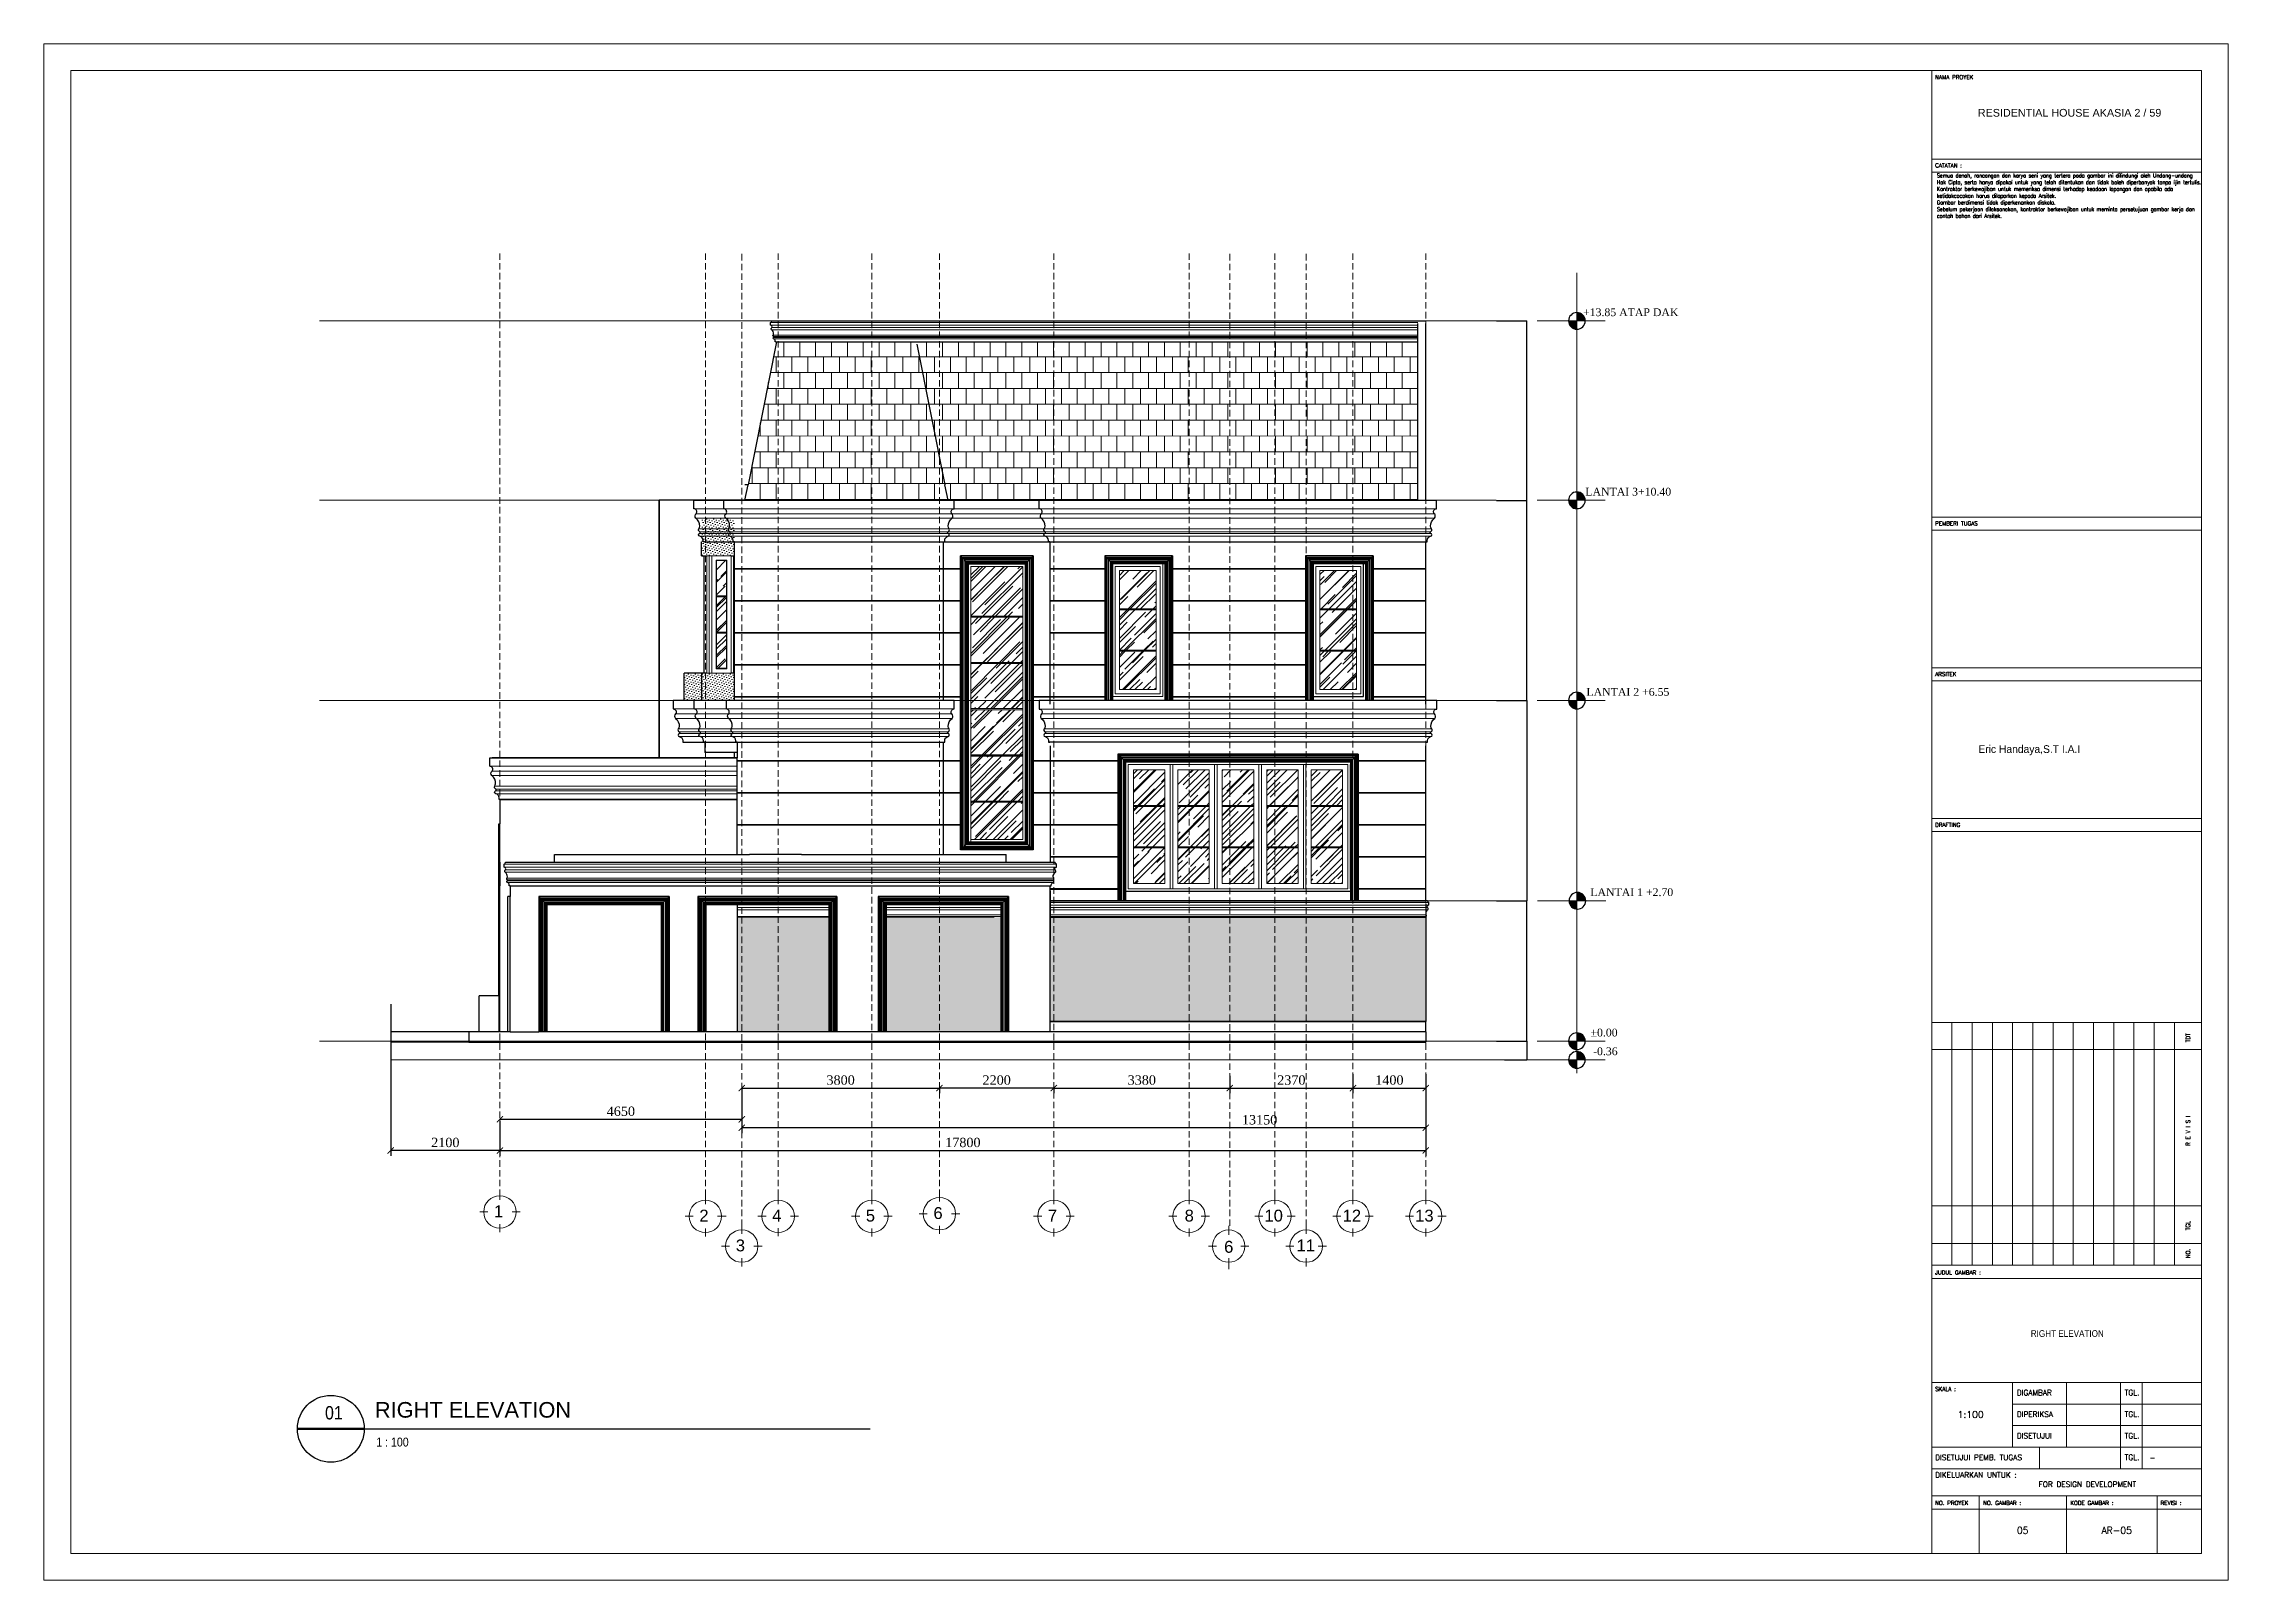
# Model space of a CAD drawing. Header units: millimetres. Extents: x -9564 to 494436, y -140371 to 4257.
# Drawn here: x 158436 to 200436, y -25289 to 4257 of the extents above; entities that cross this region are included whole.
import ezdxf
from ezdxf.enums import TextEntityAlignment as Align

# ---------------------------------------------------------------- set-up
doc = ezdxf.new("R2010")
doc.units = ezdxf.units.MM
doc.header["$MEASUREMENT"] = 0
for name, pattern in [('DASHED2', [0.375, 0.25, -0.125]), ('HIDDEN2', [0.1875, 0.125, -0.0625]), ('SLD-Solid', [0])]:
    doc.linetypes.add(name, pattern=pattern)
doc.layers.get('DEFPOINTS').update_dxf_attribs({"lineweight": 18})
for name, color, linetype, lineweight in [('09-Arsiran', 8, 'Continuous', 5), ('AS', 8, 'HIDDEN2', 5), ('DIM', 1, 'Continuous', 5), ('DOOR OPENING', 4, 'SLD-Solid', 5), ('KOP', 7, 'Continuous', 80), ('LEGEND', 1, 'DASHED2', 50), ('XR-KOP A3_MOZART$0$A-TXTKOP', 3, 'Continuous', 5), ('XR-KOP A3_MOZART$0$KOP-A1$0$A-GRSKOP', 1, 'Continuous', 5), ('XR-KOP A3_MOZART$0$KOP-A1$0$A-TXTKOP', 3, 'Continuous', 5)]:
    doc.layers.add(name, color=color, linetype=linetype, lineweight=lineweight)
for name, color, linetype in [('ht', 14, 'Continuous'), ('NOT', 1, 'Continuous'), ('TEXT', 4, 'Continuous')]:
    doc.layers.add(name, color=color, linetype=linetype)
doc.styles.add('NOTEXT1', font='arial.ttf')
doc.styles.add('NOTEXT2', font='arial.ttf')
doc.styles.add('NOTEXT4', font='arial.ttf')
doc.styles.get("Standard").update_dxf_attribs({"font": 'arial.ttf'})
doc.styles.add('style1', font='times.ttf', dxfattribs={"height": 0.15})
doc.styles.add('style2', font='times.ttf', dxfattribs={"height": 0.18})
doc.styles.add('XR-KOP A3_MOZART$0$KOP-A1$0$DIM100', font='SIMPLEX.shx', dxfattribs={"width": 0.8, "height": 250})
doc.styles.add('XR-KOP A3_MOZART$0$KOP-A1$0$ROMANS', font='romans.shx', dxfattribs={"height": 200})
doc.styles.add('XR-KOP A3_MOZART$0$ROMAND', font='romand.shx', dxfattribs={"height": 2, "bigfont": 'bigfont.shx'})
doc.styles.add('XR-KOP A3_MOZART$0$ROMANS', font='romans.shx', dxfattribs={"height": 200})
doc.dimstyles.new('ISO-25', dxfattribs={"dimtxt": 0.18, "dimasz": 0.12, "dimexe": 0.1, "dimexo": 0.1, "dimgap": 0.0625, "dimtad": 1, "dimtoh": 1, "dimdec": 0, "dimlfac": 1000, "dimtxsty": 'style2', "dimblk": 'ARCHTICK', "dimcen": 0.15, "dimclrd": 1, "dimclre": 1, "dimclrt": 4, "dimadec": 0, "dimazin": 0, "dimtfac": 1, "dimtdec": 0, "dimtmove": 0, "dimatfit": 3, "dimldrblk": 'OBLIQUE', "dimfxl": 1, "dimarcsym": 0})
pattern_1 = [(45, (-199287.5, -206570.31), (-16.837977, 50.513931), [0, -47.624991])]
pattern_2 = [(45, (-203801.84, -168824.07), (215.5261, 574.73628), [3809.9993, -507.9999, 1269.9998, -254]), (45, (-203652.77, -168495.4), (-418.47986, 59.26968), [761.9999, -83.82, 1523.9997, -190.5]), (45, (-203864.7, -168581.6), (813.61105, 1054.28187), [2031.9996, -355.5999, 1015.9998, -253.99995])]

msp = doc.modelspace()

# ---------------------------------------------------------------- texts
at = {"layer": 'TEXT', "style": 'style1'}
for s, height, p in [('+13.85 ATAP DAK', 149.999972, (189863.7874, -982.1227, 0)), ('LANTAI 3+10.40', 149.999972, (189725.0137, -4432.122, 0)), ('LANTAI 2 +6.55', 149.999972, (189690.1698, -8282.1213)), ('LANTAI 1 +2.70', 149.999972, (189764.0377, -12132.1206, 0)), ('%%P0.00', 149.99997, (188695.6274, -14832.1201, 0)), ('-0.36', 149.99997, (188695.6274, -15192.12, 0))]:
    msp.add_text(s, height=height, dxfattribs=at).set_placement(p, align=Align.RIGHT)
at = {"layer": 'XR-KOP A3_MOZART$0$A-TXTKOP', "char_height": 129.5859, "attachment_point": 1, "style": 'XR-KOP A3_MOZART$0$ROMAND'}
for s, insert in [('\\pxt15;{\\fCentury Gothic|b0|i0|c0|p34;\\W0.9;RIGHT ELEVATION}', (196638.7444, -20479.3265)), ('05', (196371.6794, -24263.0792)), ('AR-05', (197998.8765, -24263.0792))]:
    msp.add_mtext_dynamic_manual_height_columns(s, width=334351.172439, gutter_width=75530.0676, heights=[0], dxfattribs=dict(at, insert=insert))
at = {"layer": 'XR-KOP A3_MOZART$0$A-TXTKOP', "style": 'XR-KOP A3_MOZART$0$ROMAND'}
msp.add_attdef('1:100', text='', height=129.5859, dxfattribs=at).set_placement((195482.7791, -22101.0053), align=Align.MIDDLE)

# ---------------------------------------------------------------- blocks, each defined once
blk = doc.blocks.new('hsdh')
at = {"layer": 'XR-KOP A3_MOZART$0$KOP-A1$0$A-GRSKOP', "linetype": 'Continuous', "lineweight": 5}
for p, q in [((140385, 56660), (140385, 82138)), ((140385, 80618), (145017, 80618)), ((140385, 74466), (145017, 74466)), ((140385, 74244), (145017, 74244)), ((140385, 71876), (145017, 71876)), ((140385, 71654), (145017, 71654)), ((140385, 69286), (145017, 69286)), ((140385, 69063), (145017, 69063)), ((140385, 65781), (145017, 65781)), ((140385, 65781), (145017, 65781)), ((140732, 61611), (140732, 65781)), ((141079, 61611), (141079, 65781)), ((141427, 61611), (141427, 65781)), ((141774, 61611), (141774, 65781)), ((142122, 61611), (142122, 65781)), ((142469, 61611), (142469, 65781)), ((142816, 61611), (142816, 65781)), ((143164, 61611), (143164, 65781)), ((143511, 61611), (143511, 65781)), ((143859, 61611), (143859, 65781)), ((144206, 61611), (144206, 65781)), ((144554, 61611), (144554, 65781)), ((140385, 65317), (145017, 65317)), ((140385, 62631), (145017, 62631)), ((140385, 61982), (145017, 61982)), ((140385, 61611), (145017, 61611)), ((140385, 61611), (145017, 61611)), ((140385, 61380), (145017, 61380)), ((140385, 59597), (145017, 59597)), ((141774, 59597), (141774, 58485)), ((142701, 59597), (142701, 58485)), ((143627, 59597), (143627, 58115)), ((143998, 59597), (143998, 58115)), ((141774, 59226), (145017, 59226)), ((141774, 58856), (145017, 58856)), ((140385, 58485), (145017, 58485)), ((142237, 58485), (142237, 58115)), ((140385, 58115), (145017, 58115)), ((140385, 57651), (145017, 57651)), ((141201, 57651), (141201, 56660)), ((142701, 57651), (142701, 56660)), ((144258, 57651), (144258, 56660)), ((140385, 57420), (145017, 57420))]:
    blk.add_line(p, q, dxfattribs=at)
at = {"layer": 'XR-KOP A3_MOZART$0$KOP-A1$0$A-GRSKOP', "color": 0, "linetype": 'Continuous', "lineweight": 5}
blk.add_lwpolyline([(145480, 82601), (107945, 82601), (107945, 56197), (145480, 56197)], close=True, dxfattribs=at)
at = {"layer": 'XR-KOP A3_MOZART$0$KOP-A1$0$A-GRSKOP', "color": 5, "linetype": 'Continuous', "lineweight": 5}
blk.add_lwpolyline([(145017, 82138), (108409, 82138), (108409, 56660), (145017, 56660)], close=True, dxfattribs=at)
at = {"layer": 'XR-KOP A3_MOZART$0$KOP-A1$0$A-GRSKOP', "linetype": 'Continuous', "lineweight": 5}
blk.add_lwpolyline([(145017, 80396), (140385, 80396)], dxfattribs=at)
at = {"layer": 'KOP', "color": 7, "char_height": 132.26, "attachment_point": 1, "style": 'style2'}
for s, insert in [('{\\fArial|b0|i0|c0|p34;RESIDENTIAL HOUSE AKASIA 2 / 59}', (141177, 81480)), ('{\\fBankGothic Lt BT|b0|i0|c0|p34;Eric Handaya,S.T I.A.I}', (141186, 70546))]:
    blk.add_mtext(s, dxfattribs=dict(at, insert=insert))
at = {"layer": 'XR-KOP A3_MOZART$0$A-TXTKOP', "lineweight": 5, "style": 'XR-KOP A3_MOZART$0$ROMANS'}
blk.add_text('-', height=92.6, dxfattribs=at).set_placement((144125, 58258))
at = {"layer": 'XR-KOP A3_MOZART$0$KOP-A1$0$A-TXTKOP', "lineweight": 5, "style": 'XR-KOP A3_MOZART$0$KOP-A1$0$ROMANS'}
for s, height, p in [('NAMA PROYEK', 69.49, (140443, 81990)), ('CATATAN :', 69.5, (140443, 80475)), ('PEMBERI TUGAS', 69.49, (140443, 74323)), ('ARSITEK', 69.5, (140443, 71733)), ('DRAFTING', 69.5, (140443, 69142)), ('JUDUL GAMBAR :', 69.49, (140443, 61451)), ('SKALA :', 69.5, (140443, 59449)), ('DIGAMBAR', 92.6, (141846, 59375)), ('TGL.', 92.6, (143699, 59375)), ('DIPERIKSA', 92.6, (141846, 59004)), ('TGL.', 92.6, (143699, 59004)), ('DISETUJUI', 92.6, (141846, 58634)), ('TGL.', 92.6, (143699, 58634)), ('DISETUJUI PEMB. TUGAS', 92.65, (140443, 58262)), ('TGL.', 92.6, (143699, 58263)), ('DIKELUARKAN UNTUK :', 92.65, (140443, 57961)), ('FOR DESIGN DEVELOPMENT', 92.65, (142221, 57800)), ('NO. PROYEK', 69.5, (140443, 57491)), ('NO. GAMBAR :', 69.49, (141267, 57491)), ('KODE GAMBAR :', 69.49, (142767, 57491)), ('REVISI :', 69.5, (144317, 57491))]:
    blk.add_text(s, height=height, dxfattribs=at).set_placement(p)
for s, height, p in [('TDT', 69.5, (144822, 65440)), ('R E V I S I', 69.49, (144822, 63662)), ('TGL', 69.5, (144822, 62210)), ('NO.', 69.5, (144822, 61732))]:
    blk.add_text(s, height=height, rotation=90, dxfattribs=at).set_placement(p)
at = {"layer": 'XR-KOP A3_MOZART$0$KOP-A1$0$A-TXTKOP', "insert": (140473, 80371), "char_height": 69.485, "width": 4456.22, "attachment_point": 1, "style": 'XR-KOP A3_MOZART$0$KOP-A1$0$DIM100'}
blk.add_mtext('Semua denah, rancangan dan karya seni yang tertera pada gambar ini dilindungi oleh Undang-undang Hak Cipta, serta hanya dipakai untuk yang telah ditentukan dan tidak boleh diperbanyak tanpa ijin tertulis.\\PKontraktor berkewajiban untuk memeriksa dimensi terhadap keadaan lapangan dan apabila ada ketidakcocokan harus dilaporkan kepada Arsitek.\\PGambar berdimensi tidak diperkenankan diskala.\\PSebelum pekerjaan dilaksanakan, kontraktor berkewajiban untuk meminta persetujuan gambar kerja dan contoh bahan dari Arsitek.', dxfattribs=at)
blk = doc.blocks.new('NOT-28-ADI')
at = {"const_width": 50}
blk.add_lwpolyline([(-750, 0), (750, 0)], dxfattribs=at)
blk.add_circle((0, 0), 750)
at = {"layer": 'NOT'}
blk.add_line((750, 0), (12100, 0), dxfattribs=at)
at = {"color": 5, "style": 'NOTEXT4'}
for tag, p in [('JDL1', (988, 765)), ('JDL2', (988, 250))]:
    blk.add_attdef(tag, p, '', height=350, dxfattribs=at)
at = {"color": 5, "style": 'NOTEXT4', "width": 0.85}
blk.add_attdef('NO', text='', height=300, dxfattribs=at).set_placement((68, 360), align=Align.MIDDLE_CENTER)
at = {"style": 'NOTEXT1', "width": 0.85}
blk.add_attdef('REF.', text='', height=200, dxfattribs=at).set_placement((0, -190), align=Align.TOP_CENTER)
blk.add_attdef('SCALE', (1020, -398), '', height=200, dxfattribs=at)
blk.add_attdef('ROOM', text='', height=200, dxfattribs=at).set_placement((3715, -388), align=Align.RIGHT)
blk = doc.blocks.new('LISSD')
for p, q in [((405.668, 198.377), (391.39, 198.377)), ((391.596, 197.577), (405.488, 197.577))]:
    blk.add_line(p, q)
for points in [[(391.596, 197.577), (391.57, 197.577), (391.57, 197.607, 0.36498), (391.503, 197.686, -0.741922), (391.501, 197.741, 0.66528), (391.504, 197.774, -0.438756), (391.484, 197.832, 0.123299), (391.503, 197.879, 0.24485), (391.429, 198.035, -0.438632), (391.434, 198.121, 0.621787), (391.39, 198.215), (391.39, 198.377)], [(392.172, 197.577), (392.145, 197.577), (392.145, 197.607, 0.36498), (392.079, 197.686, -0.741922), (392.076, 197.741, 0.66528), (392.08, 197.774, -0.438756), (392.059, 197.832, 0.123299), (392.078, 197.879, 0.24485), (392.005, 198.035, -0.438632), (392.009, 198.121, 0.621787), (391.965, 198.215), (391.965, 198.377)], [(396.187, 197.577), (396.213, 197.577), (396.213, 197.607, -0.36498), (396.28, 197.686, 0.741922), (396.282, 197.741, -0.66528), (396.279, 197.774, 0.438756), (396.299, 197.832, -0.123299), (396.28, 197.879, -0.24485), (396.354, 198.035, 0.438632), (396.349, 198.121, -0.621787), (396.393, 198.215), (396.393, 198.377)], [(398.236, 197.577), (398.21, 197.577), (398.21, 197.607, 0.36498), (398.143, 197.686, -0.741922), (398.141, 197.741, 0.66528), (398.144, 197.774, -0.438756), (398.124, 197.832, 0.123299), (398.143, 197.879, 0.24485), (398.069, 198.035, -0.438632), (398.074, 198.121, 0.621787), (398.03, 198.215), (398.03, 198.377)], [(405.462, 197.577), (405.488, 197.577), (405.488, 197.607, -0.36498), (405.555, 197.686, 0.741922), (405.557, 197.741, -0.66528), (405.554, 197.774, 0.438756), (405.574, 197.832, -0.123299), (405.555, 197.879, -0.24485), (405.629, 198.035, 0.438632), (405.624, 198.121, -0.621787), (405.668, 198.215), (405.668, 198.377, 0)]]:
    blk.add_lwpolyline(points, format="xyb")
at = {"layer": '09-Arsiran'}
for p, q in [((391.39, 198.215), (405.668, 198.215)), ((391.429, 198.035), (405.629, 198.035)), ((391.434, 198.121), (405.624, 198.121)), ((391.484, 197.832), (405.574, 197.832)), ((391.501, 197.741), (405.557, 197.741)), ((391.503, 197.686), (405.555, 197.686)), ((391.504, 197.774), (405.554, 197.774))]:
    blk.add_line(p, q, dxfattribs=at)
blk = doc.blocks.new('AFW')
for p, q in [((388.284, 200.977), (386.981, 200.977)), ((386.981, 200.977), (386.981, 200.628)), ((386.981, 200.977), (387.131, 200.827)), ((388.135, 200.827), (387.131, 200.827)), ((387.131, 200.827), (387.131, 198.198)), ((388.284, 200.977), (388.134, 200.827)), ((388.134, 200.827), (388.134, 198.197)), ((388.262, 200.954), (388.262, 198.197)), ((388.284, 200.977), (388.284, 200.628)), ((386.981, 200.628), (386.981, 200.613)), ((386.981, 200.613), (386.981, 198.198)), ((388.284, 200.628), (388.284, 200.613)), ((388.284, 200.613), (388.284, 200.013)), ((388.284, 200.013), (388.284, 199.998)), ((388.284, 199.998), (388.284, 199.398)), ((388.284, 199.398), (388.284, 199.383)), ((388.284, 199.383), (388.284, 198.783)), ((388.284, 198.783), (388.284, 198.768)), ((388.284, 198.768), (388.284, 198.197))]:
    blk.add_line(p, q)
at = {"layer": '09-Arsiran'}
for p, q in [((387.003, 200.955), (387.003, 198.198)), ((388.262, 200.954), (387.003, 200.955)), ((387.015, 200.942), (387.015, 198.198)), ((388.25, 200.942), (387.015, 200.942)), ((387.022, 200.935), (387.022, 198.198)), ((388.243, 200.935), (387.022, 200.935)), ((387.044, 200.914), (387.044, 198.198)), ((388.221, 200.913), (387.044, 200.914)), ((387.053, 200.905), (387.053, 198.198)), ((388.213, 200.905), (387.053, 200.905)), ((387.081, 200.877), (387.081, 198.198)), ((388.185, 200.877), (387.081, 200.877)), ((387.097, 200.861), (388.168, 200.86)), ((387.097, 198.198), (387.097, 200.861)), ((387.105, 200.852), (387.105, 198.198)), ((388.16, 200.852), (387.105, 200.852)), ((387.11, 200.847), (387.11, 198.198)), ((388.155, 200.847), (387.11, 200.847)), ((388.145, 200.837), (387.12, 200.837)), ((387.12, 200.837), (387.12, 198.198)), ((387.12, 200.837), (387.12, 198.198)), ((388.145, 200.837), (388.145, 198.197)), ((388.145, 200.837), (388.145, 198.197)), ((388.155, 200.847), (388.155, 198.197)), ((388.16, 200.852), (388.16, 198.197)), ((388.168, 198.197), (388.168, 200.86)), ((388.184, 200.877), (388.184, 198.197)), ((388.213, 200.905), (388.213, 198.197)), ((388.221, 200.913), (388.221, 198.197)), ((388.243, 200.935), (388.243, 198.197)), ((388.25, 200.942), (388.25, 198.197))]:
    blk.add_line(p, q, dxfattribs=at)
blk = doc.blocks.new('133')
blk.add_line((387.326, 195.732), (392.337, 195.732))
for points in [[(392.311, 195.732), (392.337, 195.732), (392.337, 195.761, -0.36498), (392.404, 195.84, 0.741922), (392.406, 195.896, -0.66528), (392.403, 195.929, 0.438756), (392.423, 195.987, -0.123299), (392.404, 196.034, -0.24485), (392.478, 196.19, 0.438632), (392.473, 196.275, -0.621787), (392.517, 196.37), (392.517, 196.532), (387.12, 196.532), (387.12, 196.37, -0.621787), (387.164, 196.275, 0.438632), (387.159, 196.19, -0.24485), (387.233, 196.034, -0.123299), (387.214, 195.987, 0.438756), (387.234, 195.929, -0.66528), (387.231, 195.896, 0.741922), (387.233, 195.84, -0.36498), (387.3, 195.761), (387.3, 195.732), (387.326, 195.732)], [(387.726, 195.732), (387.7, 195.732), (387.7, 195.761, 0.36498), (387.633, 195.84, -0.741922), (387.631, 195.896, 0.66528), (387.634, 195.929, -0.438756), (387.614, 195.987, 0.123299), (387.633, 196.034, 0.24485), (387.559, 196.19, -0.438632), (387.564, 196.275, 0.621787), (387.52, 196.37), (387.52, 196.532)], [(388.346, 195.732), (388.32, 195.732), (388.32, 195.761, 0.36498), (388.253, 195.84, -0.741922), (388.251, 195.896, 0.66528), (388.254, 195.929, -0.438756), (388.234, 195.987, 0.123299), (388.253, 196.034, 0.24485), (388.179, 196.19, -0.438632), (388.184, 196.275, 0.621787), (388.14, 196.37), (388.14, 196.532)]]:
    blk.add_lwpolyline(points, format="xyb")
at = {"layer": '09-Arsiran'}
for p, q in [((387.12, 196.37), (392.517, 196.37)), ((387.159, 196.19), (392.478, 196.19)), ((387.164, 196.275), (392.473, 196.275)), ((387.214, 195.987), (392.423, 195.987)), ((387.231, 195.896), (392.406, 195.896)), ((387.233, 195.84), (392.404, 195.84)), ((387.234, 195.929), (392.403, 195.929))]:
    blk.add_line(p, q, dxfattribs=at)
blk = doc.blocks.new('_ArchTick')
at = {"color": 0, "linetype": 'ByBlock', "const_width": 0.15}
blk.add_lwpolyline([(-0.5, -0.5), (0.5, 0.5)], dxfattribs=at)
blk = doc.blocks.new('*D598')
at = {"layer": 'DEFPOINTS', "color": 0, "transparency": 16777216}
for p in [(453.403, 197.68), (458.053, 197.701), (458.053, 197.601)]:
    blk.add_point(p, dxfattribs=at)
at = {"layer": 'DIM', "color": 1, "lineweight": -2, "transparency": 16777216}
for p, q in [((453.403, 197.601), (458.053, 197.601)), ((453.403, 197.58), (453.403, 197.501)), ((458.053, 197.601), (458.053, 197.501))]:
    blk.add_line(p, q, dxfattribs=at)
at = {"layer": 'DIM', "color": 1, "lineweight": -2, "transparency": 16777216, "xscale": 0.12, "yscale": 0.12, "zscale": 0.12, "rotation": 180}
blk.add_blockref('_ArchTick', (453.403, 197.601), dxfattribs=at)
at = {"layer": 'DIM', "color": 1, "lineweight": -2, "transparency": 16777216, "xscale": 0.12, "yscale": 0.12, "zscale": 0.12}
blk.add_blockref('_ArchTick', (458.053, 197.601), dxfattribs=at)
at = {"layer": 'DIM', "color": 4, "transparency": 16777216, "insert": (455.728, 197.755), "char_height": 0.18, "attachment_point": 5, "style": 'style2'}
blk.add_mtext('4650', dxfattribs=at)
blk = doc.blocks.new('_Oblique')
at = {"color": 0, "linetype": 'ByBlock', "lineweight": -2}
blk.add_line((-0.5, -0.5), (0.5, 0.5), dxfattribs=at)
blk = doc.blocks.new('*D599')
at = {"layer": 'DEFPOINTS', "color": 0, "transparency": 16777216}
for p in [(458.053, 198.301), (461.853, 198.301), (461.853, 198.201)]:
    blk.add_point(p, dxfattribs=at)
at = {"layer": 'DIM', "color": 1, "lineweight": -2, "transparency": 16777216}
for p, q in [((458.053, 198.201), (458.053, 198.101)), ((458.053, 198.201), (461.853, 198.201)), ((461.853, 198.201), (461.853, 198.101))]:
    blk.add_line(p, q, dxfattribs=at)
at = {"layer": 'DIM', "color": 1, "lineweight": -2, "transparency": 16777216, "xscale": 0.12, "yscale": 0.12, "zscale": 0.12, "rotation": 180}
blk.add_blockref('_ArchTick', (458.053, 198.201), dxfattribs=at)
at = {"layer": 'DIM', "color": 1, "lineweight": -2, "transparency": 16777216, "xscale": 0.12, "yscale": 0.12, "zscale": 0.12}
blk.add_blockref('_ArchTick', (461.853, 198.201), dxfattribs=at)
at = {"layer": 'DIM', "color": 4, "transparency": 16777216, "insert": (459.953, 198.355), "char_height": 0.18, "attachment_point": 5, "style": 'style2'}
blk.add_mtext('3800', dxfattribs=at)
blk = doc.blocks.new('*D600')
at = {"layer": 'DEFPOINTS', "color": 0, "transparency": 16777216}
for p in [(464.053, 198.301), (467.433, 198.539), (467.433, 198.201)]:
    blk.add_point(p, dxfattribs=at)
at = {"layer": 'DIM', "color": 1, "lineweight": -2, "transparency": 16777216}
for p, q in [((467.433, 198.439), (467.433, 198.101)), ((464.053, 198.201), (464.053, 198.101)), ((464.053, 198.201), (467.433, 198.201))]:
    blk.add_line(p, q, dxfattribs=at)
at = {"layer": 'DIM', "color": 1, "lineweight": -2, "transparency": 16777216, "xscale": 0.12, "yscale": 0.12, "zscale": 0.12, "rotation": 180}
blk.add_blockref('_ArchTick', (464.053, 198.201), dxfattribs=at)
at = {"layer": 'DIM', "color": 1, "lineweight": -2, "transparency": 16777216, "xscale": 0.12, "yscale": 0.12, "zscale": 0.12}
blk.add_blockref('_ArchTick', (467.433, 198.201), dxfattribs=at)
at = {"layer": 'DIM', "color": 4, "transparency": 16777216, "insert": (465.743, 198.355), "char_height": 0.18, "attachment_point": 5, "style": 'style2'}
blk.add_mtext('3380', dxfattribs=at)
blk = doc.blocks.new('*D601')
at = {"layer": 'DEFPOINTS', "color": 0, "transparency": 16777216}
for p in [(467.433, 198.539), (469.803, 198.567), (469.803, 198.201)]:
    blk.add_point(p, dxfattribs=at)
at = {"layer": 'DIM', "color": 1, "lineweight": -2, "transparency": 16777216}
for p, q in [((467.433, 198.439), (467.433, 198.101)), ((469.803, 198.467), (469.803, 198.101)), ((467.433, 198.201), (469.803, 198.201))]:
    blk.add_line(p, q, dxfattribs=at)
at = {"layer": 'DIM', "color": 1, "lineweight": -2, "transparency": 16777216, "xscale": 0.12, "yscale": 0.12, "zscale": 0.12, "rotation": 180}
blk.add_blockref('_ArchTick', (467.433, 198.201), dxfattribs=at)
at = {"layer": 'DIM', "color": 1, "lineweight": -2, "transparency": 16777216, "xscale": 0.12, "yscale": 0.12, "zscale": 0.12}
blk.add_blockref('_ArchTick', (469.803, 198.201), dxfattribs=at)
at = {"layer": 'DIM', "color": 4, "transparency": 16777216, "insert": (468.618, 198.355), "char_height": 0.18, "attachment_point": 5, "style": 'style2'}
blk.add_mtext('2370', dxfattribs=at)
blk = doc.blocks.new('*D602')
at = {"layer": 'DEFPOINTS', "color": 0, "transparency": 16777216}
for p in [(469.803, 198.301), (471.203, 198.567), (471.203, 198.201)]:
    blk.add_point(p, dxfattribs=at)
at = {"layer": 'DIM', "color": 1, "lineweight": -2, "transparency": 16777216}
for p, q in [((471.203, 198.467), (471.203, 198.101)), ((469.803, 198.201), (469.803, 198.101)), ((469.803, 198.201), (471.203, 198.201))]:
    blk.add_line(p, q, dxfattribs=at)
at = {"layer": 'DIM', "color": 1, "lineweight": -2, "transparency": 16777216, "xscale": 0.12, "yscale": 0.12, "zscale": 0.12, "rotation": 180}
blk.add_blockref('_ArchTick', (469.803, 198.201), dxfattribs=at)
at = {"layer": 'DIM', "color": 1, "lineweight": -2, "transparency": 16777216, "xscale": 0.12, "yscale": 0.12, "zscale": 0.12}
blk.add_blockref('_ArchTick', (471.203, 198.201), dxfattribs=at)
at = {"layer": 'DIM', "color": 4, "transparency": 16777216, "insert": (470.503, 198.355), "char_height": 0.18, "attachment_point": 5, "style": 'style2'}
blk.add_mtext('1400', dxfattribs=at)
blk = doc.blocks.new('*D603')
at = {"layer": 'DEFPOINTS', "color": 0, "transparency": 16777216}
for p in [(458.053, 198.201), (471.203, 198.201), (458.053, 197.437)]:
    blk.add_point(p, dxfattribs=at)
at = {"layer": 'DIM', "color": 1, "lineweight": -2, "transparency": 16777216}
for p, q in [((458.053, 198.101), (458.053, 197.337)), ((471.203, 198.101), (471.203, 197.337)), ((471.203, 197.437), (458.053, 197.437))]:
    blk.add_line(p, q, dxfattribs=at)
at = {"layer": 'DIM', "color": 1, "lineweight": -2, "transparency": 16777216, "xscale": 0.12, "yscale": 0.12, "zscale": 0.12, "rotation": 180}
blk.add_blockref('_ArchTick', (458.053, 197.437), dxfattribs=at)
at = {"layer": 'DIM', "color": 1, "lineweight": -2, "transparency": 16777216, "xscale": 0.12, "yscale": 0.12, "zscale": 0.12}
blk.add_blockref('_ArchTick', (471.203, 197.437), dxfattribs=at)
at = {"layer": 'DIM', "color": 4, "transparency": 16777216, "insert": (468.008, 197.591), "char_height": 0.18, "attachment_point": 5, "style": 'style2'}
blk.add_mtext('13150', dxfattribs=at)
blk = doc.blocks.new('*D604')
at = {"layer": 'DEFPOINTS', "color": 0, "transparency": 16777216}
for p in [(453.403, 197.601), (471.203, 197.601), (471.203, 197.001)]:
    blk.add_point(p, dxfattribs=at)
at = {"layer": 'DIM', "color": 1, "lineweight": -2, "transparency": 16777216}
for p, q in [((453.403, 197.501), (453.403, 196.901)), ((471.203, 197.501), (471.203, 196.901)), ((453.403, 197.001), (471.203, 197.001))]:
    blk.add_line(p, q, dxfattribs=at)
at = {"layer": 'DIM', "color": 1, "lineweight": -2, "transparency": 16777216, "xscale": 0.12, "yscale": 0.12, "zscale": 0.12, "rotation": 180}
blk.add_blockref('_ArchTick', (453.403, 197.001), dxfattribs=at)
at = {"layer": 'DIM', "color": 1, "lineweight": -2, "transparency": 16777216, "xscale": 0.12, "yscale": 0.12, "zscale": 0.12}
blk.add_blockref('_ArchTick', (471.203, 197.001), dxfattribs=at)
at = {"layer": 'DIM', "color": 4, "transparency": 16777216, "insert": (462.303, 197.155), "char_height": 0.18, "attachment_point": 5, "style": 'style2'}
blk.add_mtext('17800', dxfattribs=at)
blk = doc.blocks.new('*D605')
at = {"color": 1, "lineweight": -2, "transparency": 16777216}
for p, q in [((451.303, 199.816), (451.303, 196.901)), ((453.403, 197.501), (453.403, 196.901)), ((453.403, 197.001), (451.303, 197.001))]:
    blk.add_line(p, q, dxfattribs=at)
at = {"layer": 'DEFPOINTS', "color": 0, "transparency": 16777216}
for p in [(451.303, 199.916), (453.403, 197.601), (451.303, 197.001)]:
    blk.add_point(p, dxfattribs=at)
at = {"color": 1, "lineweight": -2, "transparency": 16777216, "xscale": 0.12, "yscale": 0.12, "zscale": 0.12, "rotation": 180}
blk.add_blockref('_ArchTick', (451.303, 197.001), dxfattribs=at)
at = {"color": 1, "lineweight": -2, "transparency": 16777216, "xscale": 0.12, "yscale": 0.12, "zscale": 0.12}
blk.add_blockref('_ArchTick', (453.403, 197.001), dxfattribs=at)
at = {"color": 4, "transparency": 16777216, "insert": (452.353, 197.155), "char_height": 0.18, "attachment_point": 5, "style": 'style2'}
blk.add_mtext('2100', dxfattribs=at)
blk = doc.blocks.new('*D606')
at = {"layer": 'DEFPOINTS', "color": 0, "transparency": 16777216}
for p in [(461.853, 198.301), (464.053, 198.301), (461.853, 198.201)]:
    blk.add_point(p, dxfattribs=at)
at = {"layer": 'DIM', "color": 1, "lineweight": -2, "transparency": 16777216}
for p, q in [((461.853, 198.201), (461.853, 198.101)), ((464.053, 198.201), (461.853, 198.201)), ((464.053, 198.201), (464.053, 198.101))]:
    blk.add_line(p, q, dxfattribs=at)
at = {"layer": 'DIM', "color": 1, "lineweight": -2, "transparency": 16777216, "xscale": 0.12, "yscale": 0.12, "zscale": 0.12, "rotation": 180}
blk.add_blockref('_ArchTick', (461.853, 198.201), dxfattribs=at)
at = {"layer": 'DIM', "color": 1, "lineweight": -2, "transparency": 16777216, "xscale": 0.12, "yscale": 0.12, "zscale": 0.12}
blk.add_blockref('_ArchTick', (464.053, 198.201), dxfattribs=at)
at = {"layer": 'DIM', "color": 4, "transparency": 16777216, "insert": (462.953, 198.355), "char_height": 0.18, "attachment_point": 5, "style": 'style2'}
blk.add_mtext('2200', dxfattribs=at)
blk = doc.blocks.new('SD')
for p, q in [((388.126, 205.511), (386.725, 205.511)), ((386.725, 205.511), (386.875, 205.361)), ((386.725, 199.861), (386.725, 205.511)), ((388.126, 205.511), (387.975, 205.361)), ((388.103, 205.488), (388.103, 199.884)), ((388.126, 205.511), (388.126, 205.162)), ((387.976, 205.361), (386.875, 205.361)), ((386.875, 205.361), (386.875, 200.011)), ((387.975, 205.361), (387.975, 200.011)), ((388.126, 205.162), (388.126, 205.147)), ((388.126, 205.147), (388.126, 204.547)), ((388.126, 204.547), (388.126, 204.532)), ((388.126, 204.532), (388.126, 203.932)), ((388.126, 203.932), (388.126, 203.917)), ((388.126, 203.917), (388.126, 199.861)), ((386.725, 199.861), (386.875, 200.011)), ((387.976, 200.011), (386.875, 200.011)), ((388.126, 199.861), (387.975, 200.011)), ((388.126, 199.861), (386.725, 199.861))]:
    blk.add_line(p, q)
at = {"layer": '09-Arsiran'}
for p, q in [((386.748, 205.489), (386.748, 199.883)), ((388.103, 205.488), (386.748, 205.489)), ((386.76, 205.476), (386.76, 199.896)), ((388.091, 205.476), (386.76, 205.476)), ((386.767, 205.469), (386.767, 199.903)), ((388.084, 205.469), (386.767, 205.469)), ((386.789, 205.448), (386.789, 199.924)), ((388.062, 205.448), (386.789, 205.448)), ((386.797, 205.439), (386.797, 199.933)), ((388.054, 205.439), (386.797, 205.439)), ((386.825, 205.411), (386.825, 199.961)), ((388.026, 205.411), (386.825, 205.411)), ((386.842, 205.395), (388.01, 205.395)), ((386.842, 199.977), (386.842, 205.395)), ((386.85, 205.386), (386.85, 199.986)), ((388.001, 205.386), (386.85, 205.386)), ((386.855, 205.382), (386.855, 199.99)), ((387.996, 205.381), (386.855, 205.382)), ((387.996, 205.381), (387.996, 199.991)), ((388.001, 205.386), (388.001, 199.986)), ((388.009, 199.977), (388.009, 205.395)), ((388.025, 205.411), (388.025, 199.961)), ((388.054, 205.439), (388.054, 199.933)), ((388.062, 205.448), (388.062, 199.924)), ((388.084, 205.469), (388.084, 199.903)), ((388.091, 205.476), (388.091, 199.896)), ((387.986, 205.371), (386.865, 205.371)), ((386.865, 205.371), (386.865, 200.001)), ((386.865, 205.371), (386.865, 200.001)), ((387.986, 205.371), (387.986, 200.001)), ((387.986, 205.371), (387.986, 200.001)), ((388.062, 199.924), (386.789, 199.924)), ((388.054, 199.933), (386.797, 199.933)), ((388.026, 199.961), (386.825, 199.961)), ((386.842, 199.977), (388.01, 199.977)), ((388.001, 199.986), (386.85, 199.986)), ((387.996, 199.991), (386.855, 199.99)), ((387.986, 200.001), (386.865, 200.001)), ((388.103, 199.884), (386.748, 199.883)), ((388.091, 199.896), (386.76, 199.896)), ((388.084, 199.903), (386.767, 199.903))]:
    blk.add_line(p, q, dxfattribs=at)
blk = doc.blocks.new('AWD')
for p, q in [((401.282, 197.167), (396.662, 197.167)), ((396.662, 197.167), (396.662, 196.818)), ((396.662, 197.167), (396.812, 197.017)), ((401.132, 197.017), (396.812, 197.017)), ((396.812, 197.017), (396.812, 194.347)), ((401.282, 197.167), (401.132, 197.017)), ((401.132, 197.017), (401.132, 194.347)), ((401.26, 197.144), (401.26, 194.347)), ((401.282, 197.167), (401.282, 196.818)), ((396.662, 196.818), (396.662, 196.803)), ((396.662, 196.803), (396.662, 194.347)), ((401.282, 196.818), (401.282, 196.803)), ((401.282, 196.803), (401.282, 196.203)), ((401.282, 196.203), (401.282, 196.188)), ((401.282, 196.188), (401.282, 195.588)), ((401.282, 195.588), (401.282, 195.573)), ((401.282, 195.573), (401.282, 194.973)), ((401.282, 194.973), (401.282, 194.958)), ((401.282, 194.958), (401.282, 194.347))]:
    blk.add_line(p, q)
at = {"layer": '09-Arsiran'}
for p, q in [((396.684, 197.145), (396.684, 194.347)), ((401.26, 197.144), (396.684, 197.145)), ((396.697, 197.132), (396.697, 194.347)), ((401.248, 197.132), (396.697, 197.132)), ((396.704, 197.125), (396.704, 194.347)), ((401.24, 197.125), (396.704, 197.125)), ((396.725, 197.104), (396.725, 194.347)), ((401.219, 197.103), (396.725, 197.104)), ((396.734, 197.095), (396.734, 194.347)), ((401.21, 197.095), (396.734, 197.095)), ((396.762, 197.067), (396.762, 194.347)), ((401.182, 197.067), (396.762, 197.067)), ((396.778, 197.051), (401.166, 197.05)), ((396.778, 194.347), (396.778, 197.051)), ((396.787, 197.042), (396.787, 194.347)), ((401.158, 197.042), (396.787, 197.042)), ((396.792, 197.037), (396.792, 194.347)), ((401.153, 197.037), (396.792, 197.037)), ((401.143, 197.027), (396.802, 197.027)), ((396.802, 197.027), (396.802, 194.347)), ((396.802, 197.027), (396.802, 194.347)), ((401.142, 197.027), (401.142, 194.347)), ((401.142, 197.027), (401.142, 194.347)), ((401.153, 197.037), (401.153, 194.347)), ((401.158, 197.042), (401.158, 194.347)), ((401.166, 194.347), (401.166, 197.05)), ((401.182, 197.067), (401.182, 194.347)), ((401.21, 197.095), (401.21, 194.347)), ((401.219, 197.103), (401.219, 194.347)), ((401.24, 197.125), (401.24, 194.347)), ((401.248, 197.132), (401.248, 194.347))]:
    blk.add_line(p, q, dxfattribs=at)
blk = doc.blocks.new('AWGWG')
for p, q in [((369.747, 189.427), (367.245, 189.427)), ((367.245, 189.427), (367.245, 189.078)), ((367.245, 189.427), (367.395, 189.277)), ((369.747, 189.427), (369.597, 189.277)), ((369.747, 189.427), (369.747, 189.078)), ((372.969, 189.427), (370.302, 189.427)), ((370.302, 189.427), (370.302, 189.078)), ((370.302, 189.427), (370.452, 189.277)), ((372.969, 189.427), (372.819, 189.277)), ((372.969, 189.427), (372.969, 189.078)), ((376.272, 189.427), (373.769, 189.427)), ((373.769, 189.427), (373.769, 189.078)), ((373.769, 189.427), (373.919, 189.277)), ((376.272, 189.427), (376.122, 189.277)), ((376.272, 189.427), (376.272, 189.078)), ((367.245, 189.078), (367.245, 189.063)), ((367.245, 189.063), (367.245, 186.829)), ((369.597, 189.277), (367.395, 189.277)), ((367.395, 189.277), (367.395, 186.829)), ((369.597, 189.277), (369.597, 186.827)), ((369.725, 189.404), (369.725, 186.827)), ((369.747, 189.078), (369.747, 189.063)), ((369.747, 189.063), (369.747, 188.463)), ((370.302, 189.078), (370.302, 189.063)), ((370.302, 189.063), (370.302, 186.828)), ((372.819, 189.277), (370.452, 189.277)), ((370.452, 189.277), (370.452, 186.828)), ((372.819, 189.277), (372.819, 186.827)), ((372.947, 189.404), (372.947, 186.827)), ((372.969, 189.078), (372.969, 189.063)), ((372.969, 189.063), (372.969, 188.463)), ((373.769, 189.078), (373.769, 189.063)), ((373.769, 189.063), (373.769, 186.828)), ((376.122, 189.277), (373.919, 189.277)), ((373.919, 189.277), (373.919, 186.828)), ((376.122, 189.277), (376.122, 186.827)), ((376.25, 189.404), (376.25, 186.827)), ((376.272, 189.078), (376.272, 189.063)), ((376.272, 189.063), (376.272, 188.463)), ((369.747, 188.463), (369.747, 188.448)), ((369.747, 188.448), (369.747, 187.848)), ((372.969, 188.463), (372.969, 188.448)), ((372.969, 188.448), (372.969, 187.848)), ((376.272, 188.463), (376.272, 188.448)), ((376.272, 188.448), (376.272, 187.848)), ((369.747, 187.848), (369.747, 187.833)), ((369.747, 187.833), (369.747, 187.233)), ((372.969, 187.848), (372.969, 187.833)), ((372.969, 187.833), (372.969, 187.233)), ((376.272, 187.848), (376.272, 187.833)), ((376.272, 187.833), (376.272, 187.233)), ((369.747, 187.233), (369.747, 187.218)), ((369.747, 187.218), (369.747, 186.827)), ((372.969, 187.233), (372.969, 187.218)), ((372.969, 187.218), (372.969, 186.827)), ((376.272, 187.233), (376.272, 187.218)), ((376.272, 187.218), (376.272, 186.827))]:
    blk.add_line(p, q)
at = {"layer": '09-Arsiran'}
for p, q in [((367.267, 189.405), (367.267, 186.829)), ((369.725, 189.404), (367.267, 189.405)), ((367.279, 189.392), (367.279, 186.829)), ((369.712, 189.392), (367.279, 189.392)), ((367.286, 189.385), (367.286, 186.829)), ((369.705, 189.385), (367.286, 189.385)), ((367.308, 189.364), (367.308, 186.829)), ((369.684, 189.364), (367.308, 189.364)), ((367.317, 189.355), (367.317, 186.829)), ((369.675, 189.355), (367.317, 189.355)), ((367.345, 189.327), (367.345, 186.829)), ((369.647, 189.327), (367.345, 189.327)), ((367.361, 189.311), (369.631, 189.311)), ((367.361, 186.829), (367.361, 189.311)), ((367.369, 189.302), (367.369, 186.829)), ((369.623, 189.302), (367.369, 189.302)), ((367.374, 189.298), (367.374, 186.829)), ((369.618, 189.297), (367.374, 189.298)), ((369.608, 189.287), (367.384, 189.287)), ((367.384, 189.287), (367.384, 186.829)), ((367.384, 189.287), (367.384, 186.829)), ((369.607, 189.287), (369.607, 186.827)), ((369.607, 189.287), (369.607, 186.827)), ((369.618, 189.297), (369.618, 186.827)), ((369.622, 189.302), (369.622, 186.827)), ((369.631, 186.827), (369.631, 189.311)), ((369.647, 189.327), (369.647, 186.827)), ((369.675, 189.355), (369.675, 186.827)), ((369.684, 189.364), (369.684, 186.827)), ((369.705, 189.385), (369.705, 186.827)), ((369.712, 189.392), (369.712, 186.827)), ((370.324, 189.404), (370.324, 186.828)), ((372.947, 189.404), (370.324, 189.404)), ((370.336, 189.392), (370.336, 186.828)), ((372.935, 189.392), (370.336, 189.392)), ((370.344, 189.385), (370.344, 186.828)), ((372.927, 189.385), (370.344, 189.385)), ((370.365, 189.364), (370.365, 186.828)), ((372.906, 189.364), (370.365, 189.364)), ((370.374, 189.355), (370.374, 186.828)), ((372.897, 189.355), (370.374, 189.355)), ((370.402, 189.327), (370.402, 186.828)), ((372.869, 189.327), (370.402, 189.327)), ((370.418, 189.311), (372.853, 189.311)), ((370.418, 186.828), (370.418, 189.311)), ((370.427, 189.302), (370.427, 186.828)), ((372.845, 189.302), (370.427, 189.302)), ((370.431, 189.297), (370.431, 186.828)), ((372.84, 189.297), (370.431, 189.297)), ((372.83, 189.287), (370.442, 189.287)), ((370.442, 189.287), (370.442, 186.828)), ((370.442, 189.287), (370.442, 186.828)), ((372.829, 189.287), (372.829, 186.827)), ((372.829, 189.287), (372.83, 186.827)), ((372.84, 189.297), (372.84, 186.827)), ((372.845, 189.302), (372.845, 186.827)), ((372.853, 186.827), (372.853, 189.311)), ((372.869, 189.327), (372.869, 186.827)), ((372.897, 189.355), (372.897, 186.827)), ((372.906, 189.364), (372.906, 186.827)), ((372.927, 189.385), (372.927, 186.827)), ((372.935, 189.392), (372.935, 186.827)), ((373.792, 189.404), (373.792, 186.828)), ((376.25, 189.404), (373.792, 189.404)), ((373.804, 189.392), (373.804, 186.828)), ((376.237, 189.392), (373.804, 189.392)), ((373.811, 189.385), (373.811, 186.828)), ((376.23, 189.385), (373.811, 189.385)), ((373.833, 189.364), (373.833, 186.828)), ((376.209, 189.364), (373.833, 189.364)), ((373.841, 189.355), (373.841, 186.828)), ((376.2, 189.355), (373.841, 189.355)), ((373.869, 189.327), (373.869, 186.828)), ((376.172, 189.327), (373.869, 189.327)), ((373.886, 189.311), (376.156, 189.311)), ((373.886, 186.828), (373.886, 189.311)), ((373.894, 189.302), (373.894, 186.828)), ((376.148, 189.302), (373.894, 189.302)), ((373.899, 189.297), (373.899, 186.828)), ((376.143, 189.297), (373.899, 189.297)), ((376.133, 189.287), (373.909, 189.287)), ((373.909, 189.287), (373.909, 186.828)), ((373.909, 189.287), (373.909, 186.828)), ((376.132, 189.287), (376.132, 186.827)), ((376.132, 189.287), (376.132, 186.827)), ((376.143, 189.297), (376.143, 186.827)), ((376.147, 189.302), (376.147, 186.827)), ((376.156, 186.827), (376.156, 189.311)), ((376.172, 189.327), (376.172, 186.827)), ((376.2, 189.355), (376.2, 186.827)), ((376.209, 189.364), (376.209, 186.827)), ((376.23, 189.385), (376.23, 186.827)), ((376.237, 189.392), (376.237, 186.827))]:
    blk.add_line(p, q, dxfattribs=at)
blk = doc.blocks.new('Q2E2Q')
for p, q in [((377.075, 197.327), (377.043, 197.327)), ((384.295, 197.327), (377.043, 197.327)), ((384.295, 197.327), (384.326, 197.327))]:
    blk.add_line(p, q)
blk.add_lwpolyline([(384.3, 197.327), (384.326, 197.327), (384.326, 197.356, -0.36498), (384.393, 197.435, 0.741922), (384.396, 197.491, -0.66528), (384.392, 197.524, 0.438756), (384.413, 197.581, -0.123299), (384.394, 197.628, -0.24485), (384.467, 197.785, 0.438632), (384.463, 197.87, -0.621787), (384.507, 197.964), (384.507, 198.127), (376.863, 198.127), (376.863, 197.964, -0.621787), (376.907, 197.87, 0.438632), (376.902, 197.785, -0.24485), (376.976, 197.628, -0.123299), (376.957, 197.581, 0.438756), (376.977, 197.524, -0.66528), (376.974, 197.491, 0.741922), (376.976, 197.435, -0.36498), (377.043, 197.356), (377.043, 197.327), (377.069, 197.327)], format="xyb")
at = {"layer": '09-Arsiran'}
for p, q in [((384.507, 197.964), (376.863, 197.964)), ((384.463, 197.87), (376.907, 197.87)), ((384.467, 197.785), (376.902, 197.785)), ((384.413, 197.581), (376.957, 197.581)), ((384.396, 197.491), (376.974, 197.491)), ((384.393, 197.435), (376.976, 197.435)), ((384.392, 197.524), (376.977, 197.524))]:
    blk.add_line(p, q, dxfattribs=at)
blk = doc.blocks.new('*D871')
at = {"color": 1, "lineweight": -2, "transparency": 16777216}
for p, q in [((186365, -12224), (186952, -12224)), ((186952, -14924), (186952, -12224)), ((186365, -14924), (186952, -14924))]:
    blk.add_line(p, q, dxfattribs=at)
at = {"layer": 'DEFPOINTS', "color": 0, "transparency": 16777216}
for p in [(186365, -12224), (186952, -12224), (186365, -14924)]:
    blk.add_point(p, dxfattribs=at)
at = {"color": 1, "lineweight": -2, "transparency": 16777216, "xscale": 0.12, "yscale": 0.12, "zscale": 0.12}
for p, rotation in [((186952, -12224), 90), ((186952, -14924), 270)]:
    blk.add_blockref('_ArchTick', p, dxfattribs=dict(at, rotation=rotation))
at = {"color": 4, "transparency": 16777216, "insert": (186952, -13574), "char_height": 0.18, "attachment_point": 5, "rotation": 90, "style": 'style2'}
blk.add_mtext('2699999', dxfattribs=at)
blk = doc.blocks.new('*D872')
at = {"color": 1, "lineweight": -2, "transparency": 16777216}
for p, q in [((186365, -8374), (186952, -8374)), ((186952, -8374), (186952, -12224)), ((186365, -12224), (186952, -12224))]:
    blk.add_line(p, q, dxfattribs=at)
at = {"layer": 'DEFPOINTS', "color": 0, "transparency": 16777216}
for p in [(186365, -8374), (186365, -12224), (186952, -12224)]:
    blk.add_point(p, dxfattribs=at)
at = {"color": 1, "lineweight": -2, "transparency": 16777216, "xscale": 0.12, "yscale": 0.12, "zscale": 0.12}
for p, rotation in [((186952, -8374), 90), ((186952, -12224), 270)]:
    blk.add_blockref('_ArchTick', p, dxfattribs=dict(at, rotation=rotation))
at = {"color": 4, "transparency": 16777216, "insert": (186952, -10299), "char_height": 0.18, "attachment_point": 5, "rotation": 90, "style": 'style2'}
blk.add_mtext('3849999', dxfattribs=at)
blk = doc.blocks.new('*D873')
at = {"color": 1, "lineweight": -2, "transparency": 16777216}
for p, q in [((186365, -4524), (186952, -4524)), ((186952, -8374), (186952, -4524)), ((186365, -8374), (186952, -8374))]:
    blk.add_line(p, q, dxfattribs=at)
at = {"layer": 'DEFPOINTS', "color": 0, "transparency": 16777216}
for p in [(186365, -4524), (186952, -4524), (186365, -8374)]:
    blk.add_point(p, dxfattribs=at)
at = {"color": 1, "lineweight": -2, "transparency": 16777216, "xscale": 0.12, "yscale": 0.12, "zscale": 0.12}
for p, rotation in [((186952, -4524), 90), ((186952, -8374), 270)]:
    blk.add_blockref('_ArchTick', p, dxfattribs=dict(at, rotation=rotation))
at = {"color": 4, "transparency": 16777216, "insert": (186952, -6449), "char_height": 0.18, "attachment_point": 5, "rotation": 90, "style": 'style2'}
blk.add_mtext('3849999', dxfattribs=at)
blk = doc.blocks.new('*D874')
at = {"color": 1, "lineweight": -2, "transparency": 16777216}
for p, q in [((186365, -1074), (186952, -1074)), ((186952, -4524), (186952, -1074)), ((186365, -4524), (186952, -4524))]:
    blk.add_line(p, q, dxfattribs=at)
at = {"layer": 'DEFPOINTS', "color": 0, "transparency": 16777216}
for p in [(186365, -1074), (186952, -1074), (186365, -4524)]:
    blk.add_point(p, dxfattribs=at)
at = {"color": 1, "lineweight": -2, "transparency": 16777216, "xscale": 0.12, "yscale": 0.12, "zscale": 0.12}
for p, rotation in [((186952, -1074), 90), ((186952, -4524), 270)]:
    blk.add_blockref('_ArchTick', p, dxfattribs=dict(at, rotation=rotation))
at = {"color": 4, "transparency": 16777216, "insert": (186952, -2799), "char_height": 0.18, "attachment_point": 5, "rotation": 90, "style": 'style2'}
blk.add_mtext('3449999', dxfattribs=at)
blk = doc.blocks.new('A$C459A4C15')
at = {"layer": 'ht'}
h = blk.add_hatch(color=256, dxfattribs=at)
h.paths.add_polyline_path([(0, 0.08), (0, 0), (-0.08, 0, -0.414214)])
h.paths.add_polyline_path([(0, 0), (0.08, 0, -0.414214), (0, -0.08)])
blk.add_circle((0, 0), 0.0801, dxfattribs=at)
blk = doc.blocks.new('*D966')
at = {"color": 1, "lineweight": -2, "transparency": 16777216}
for p, q in [((186526, -14924), (186952, -14924)), ((186952, -14924), (186952, -15284)), ((186518, -15284), (186952, -15284))]:
    blk.add_line(p, q, dxfattribs=at)
at = {"layer": 'DEFPOINTS', "color": 0, "transparency": 16777216}
for p in [(186525, -14924), (186518, -15284, 0), (186952, -15284)]:
    blk.add_point(p, dxfattribs=at)
at = {"color": 1, "lineweight": -2, "transparency": 16777216, "xscale": 0.12, "yscale": 0.12, "zscale": 0.12}
for p, rotation in [((186952, -14924), 90), ((186952, -15284), 270)]:
    blk.add_blockref('_ArchTick', p, dxfattribs=dict(at, rotation=rotation))
at = {"color": 4, "transparency": 16777216, "insert": (186952, -15104), "char_height": 0.18, "attachment_point": 5, "rotation": 90, "style": 'style2'}
blk.add_mtext('360000', dxfattribs=at)
blk = doc.blocks.new('1223')
at = {"layer": '09-Arsiran'}
for p, q in [((453.4027, 196.2087), (453.4027, 196.053)), ((461.8527, 196.1745), (461.8527, 196.0188)), ((453.1691, 195.8194), (453.0134, 195.8194)), ((453.792, 195.8194), (453.6363, 195.8194)), ((457.1191, 195.7363), (456.9634, 195.7363)), ((457.3527, 196.1256), (457.3527, 195.9699)), ((457.7507, 195.7363), (457.5863, 195.7363)), ((458.5191, 195.7363), (458.3634, 195.7363)), ((458.7527, 196.1256), (458.7527, 195.9699)), ((459.142, 195.7363), (458.9863, 195.7363)), ((460.3191, 195.7363), (460.1634, 195.7363)), ((460.5527, 196.1256), (460.5527, 195.9699)), ((460.942, 195.7363), (460.7863, 195.7363)), ((461.6191, 195.7852), (461.4634, 195.7852)), ((462.242, 195.7852), (462.0863, 195.7852)), ((463.8191, 195.7363), (463.6634, 195.7363)), ((464.0527, 196.1256), (464.0527, 195.9699)), ((464.442, 195.7363), (464.2863, 195.7363)), ((466.4191, 195.7363), (466.2634, 195.7363)), ((466.6527, 196.1256), (466.6527, 195.9699)), ((467.042, 195.7363), (466.8863, 195.7363)), ((468.0691, 195.7363), (467.9134, 195.7363)), ((468.3027, 196.1256), (468.3027, 195.9699)), ((468.692, 195.7363), (468.5363, 195.7363)), ((469.5691, 195.7363), (469.4134, 195.7363)), ((469.8027, 196.1256), (469.8027, 195.9699)), ((470.192, 195.7363), (470.0363, 195.7363)), ((470.9691, 195.7363), (470.8134, 195.7363)), ((471.2027, 196.1256), (471.2027, 195.9699)), ((471.592, 195.7363), (471.4363, 195.7363)), ((453.4027, 195.5858), (453.4027, 195.4301)), ((457.3527, 195.5027), (457.3527, 195.347)), ((458.0527, 195.5522), (458.0527, 195.3964)), ((458.7527, 195.5091), (458.7527, 195.3534)), ((460.5527, 195.5027), (460.5527, 195.347)), ((461.8527, 195.5516), (461.8527, 195.3959)), ((464.0527, 195.5027), (464.0527, 195.347)), ((466.6527, 195.5027), (466.6527, 195.347)), ((467.4133, 195.3964), (467.4133, 195.5522)), ((467.4133, 195.3809), (467.4133, 195.5366)), ((468.3027, 195.5027), (468.3027, 195.347)), ((468.9027, 195.5522), (468.9027, 195.3964)), ((469.8027, 195.5027), (469.8027, 195.347)), ((471.2027, 195.5027), (471.2027, 195.347)), ((457.8191, 195.1629), (457.6634, 195.1629)), ((458.0527, 194.9293), (458.0527, 194.7735)), ((458.442, 195.1629), (458.2863, 195.1629)), ((467.024, 195.1629), (467.1797, 195.1629)), ((467.4133, 194.7735), (467.4133, 194.9293)), ((467.6469, 195.1629), (467.8026, 195.1629)), ((468.6691, 195.1629), (468.5134, 195.1629)), ((468.9027, 194.9293), (468.9027, 194.7735)), ((469.292, 195.1629), (469.1363, 195.1629)), ((467.4133, 194.719), (467.4133, 194.8748))]:
    blk.add_line(p, q, dxfattribs=at)
for centre in [(453.4027, 195.8194), (457.3527, 195.7363), (458.7527, 195.7363), (460.5527, 195.7363), (461.8527, 195.7852), (464.0527, 195.7363), (466.6527, 195.7363), (468.3027, 195.7363), (469.8027, 195.7363), (471.2027, 195.7363), (458.0527, 195.1629), (467.4133, 195.1629), (468.9027, 195.1629)]:
    blk.add_circle(centre, 0.3115, dxfattribs=at)
at = {"layer": 'AS'}
for p, q in [((453.4027, 196.1256), (453.4027, 214.2574)), ((457.3527, 196.1256), (457.3527, 214.2574)), ((458.0527, 195.5522), (458.0527, 214.2574)), ((458.7527, 196.1256), (458.7527, 214.2574)), ((460.5527, 196.1256), (460.5527, 214.2574)), ((461.8527, 196.1256), (461.8527, 214.2574)), ((464.0527, 196.1256), (464.0527, 214.2574)), ((466.6527, 196.1256), (466.6527, 214.2574)), ((467.4327, 195.5522), (467.4327, 214.2574)), ((468.3027, 196.1256), (468.3027, 214.2574)), ((468.9027, 195.5522), (468.9027, 214.2574)), ((469.8027, 196.1256), (469.8027, 214.2574)), ((471.2027, 196.1256), (471.2027, 214.2574))]:
    blk.add_line(p, q, dxfattribs=at)
at = {"layer": '09-Arsiran', "color": 2, "attachment_point": 3}
for s, insert, char_height in [('1', (453.4646, 195.9467), 0.2281), ('2', (457.4146, 195.8636), 0.2281), ('4', (458.8146, 195.8636), 0.2281), ('5', (460.6146, 195.8636), 0.2281), ('6', (461.9146, 195.9125), 0.2281), ('7', (464.1146, 195.8636), 0.2281), ('8', (466.7441, 195.8636), 0.2281), ('10', (468.4557, 195.8636), 0.22808), ('12', (469.959, 195.8636), 0.22808), ('13', (471.3533, 195.8636), 0.22808), ('3', (458.1146, 195.2901), 0.2281), ('11', (469.0727, 195.2901), 0.22808)]:
    blk.add_mtext_dynamic_manual_height_columns(s, width=0.054257, gutter_width=1.1404, heights=[0], dxfattribs=dict(at, insert=insert, char_height=char_height))
at = {"layer": '09-Arsiran', "color": 2, "insert": (467.3271, 195.0356), "char_height": 0.2281, "attachment_point": 3, "rotation": 180}
blk.add_mtext_dynamic_manual_height_columns('9', width=0.054257, gutter_width=1.1404, heights=[0], dxfattribs=at)
dim = blk.add_linear_dim(base=(451.3027, 197.0008), p1=(453.4027, 197.6008), p2=(451.3027, 199.9158), dimstyle='ISO-25')
dim.commit()
dim.dimension.update_dxf_attribs({"geometry": '*D605', "text_midpoint": (452.3527, 197.1549)})
at = {"layer": 'DIM'}
for base, p1, p2, picture, middle in [((461.8527, 198.2008), (458.0527, 198.3008), (461.8527, 198.3008), '*D599', (459.9527, 198.3549)), ((461.8527, 198.2008), (464.0527, 198.3006), (461.8527, 198.3008), '*D606', (462.9527, 198.3549)), ((467.4327, 198.2006), (464.0527, 198.3006), (467.4327, 198.5394), '*D600', (465.7427, 198.3547)), ((469.8027, 198.2008), (467.4327, 198.5394), (469.8027, 198.5665), '*D601', (468.6177, 198.3552)), ((471.2027, 198.2008), (469.8027, 198.3008), (471.2027, 198.5665), '*D602', (470.5027, 198.3549)), ((458.0527, 197.6008), (453.4027, 197.6805), (458.0527, 197.7008), '*D598', (455.7277, 197.7549)), ((471.2027, 197.0008), (453.4027, 197.6008), (471.2027, 197.6008), '*D604', (462.3027, 197.1552))]:
    dim = blk.add_linear_dim(base=base, p1=p1, p2=p2, dimstyle='ISO-25', dxfattribs=at)
    dim.commit()
    dim.dimension.update_dxf_attribs({"geometry": picture, "text_midpoint": middle})
dim = blk.add_linear_dim(base=(458.0527, 197.4366), p1=(471.2027, 198.2008), p2=(458.0527, 198.2008), dimstyle='ISO-25', dxfattribs=at)
dim.commit()
dim.dimension.update_dxf_attribs({"geometry": '*D603', "text_midpoint": (468.0077, 197.4366), "dimtype": 128})

# ---------------------------------------------------------------- dimensions: what is measured, and where the dimension line sits
for base, p1, p2, picture, middle in [((186951.7943, -1073.5403, 0), (186364.6615, -4523.5396, 0), (186364.6615, -1073.5403, 0), '*D874', (186951.64, -2798.54, 0)), ((186951.7943, -4523.5396, 0), (186364.6615, -8373.5389, 0), (186364.6615, -4523.5396, 0), '*D873', (186951.64, -6448.5393, 0)), ((186951.7943, -12223.5382, 0), (186364.6615, -8373.5389, 0), (186364.6615, -12223.5382, 0), '*D872', (186951.64, -10298.5386, 0)), ((186951.7943, -12223.5382, 0), (186364.66155, -14923.53769, 0), (186364.66155, -12223.5382, 0), '*D871', (186951.63999, -13573.53795, 0))]:
    dim = msp.add_linear_dim(base=base, p1=p1, p2=p2, angle=90, dimstyle='ISO-25')
    dim.commit()
    dim.dimension.update_dxf_attribs({"geometry": picture, "text_midpoint": middle})
dim = msp.add_linear_dim(base=(186951.7943, -15283.5376, 0), p1=(186525.4048, -14923.5377, 0), p2=(186517.8768, -15283.5376, 0), angle=90, dimstyle='ISO-25')
dim.commit()
dim.dimension.update_dxf_attribs({"geometry": '*D966', "text_midpoint": (186951.7943, -15103.5377, 0), "dimtype": 160})

# ---------------------------------------------------------------- hatches: boundary and pattern name
at = {"layer": '09-Arsiran'}
h = msp.add_hatch(dxfattribs=at)
h.set_pattern_fill('AR-B88', color=256, scale=1.5, angle=0.001)
h.set_pattern_definition([(0.001, (-202995.6, -167885.48), (-0.00532, 304.79994), []), (90.001, (-202995.61, -167885.48), (-152.40529, 304.79728), [304.79994, -304.79994])])
h.paths.add_polyline_path([(184857.1167, -1473.5402), (172517.1191, -1473.5402), (171977.1192, -4223.5397), (171917.1192, -4523.5396), (184857.1167, -4523.5396)])
h = msp.add_hatch(dxfattribs=at)
h.set_pattern_fill('DOTS', color=256, scale=29.999994, angle=45)
h.set_pattern_definition(pattern_1)
h.paths.add_polyline_path([(171717.1191, -7843.539), (170747.1204, -7843.539), (170747.1204, -8373.5389), (171717.1192, -8373.5389)])
h.paths.add_polyline_path([(171717.1191, -5592.7242), (171717.1191, -4863.5396), (171082.1193, -4863.5396), (171082.1193, -5592.7242), (171197.12, -5592.7242), (171247.1193, -5592.7243), (171297.1192, -5592.7242), (171347.1192, -5592.7242)])
h = msp.add_hatch(dxfattribs=at)
h.set_pattern_fill('AR-RROOF', color=256, scale=9.999998, angle=45)
h.set_pattern_definition(pattern_2)
h.paths.add_polyline_path([(171562.1192, -5682.7242), (171372.1192, -5682.7242), (171372.1192, -6359.6625), (171562.1192, -6359.6625)])
h.paths.add_polyline_path([(171372.1192, -7056.6008), (171562.1192, -7056.6008), (171562.1192, -6379.6625), (171372.1192, -6379.6625)])
h.paths.add_polyline_path([(171372.1192, -7753.5391), (171562.1192, -7753.5391), (171562.1192, -7076.6008), (171372.1192, -7076.6008)])
h = msp.add_hatch(dxfattribs=at)
h.set_pattern_fill('AR-RROOF', color=256, scale=9.999998, angle=45)
h.set_pattern_definition(pattern_2)
h.paths.add_polyline_path([(177259.6022, -5793.4212), (176259.6023, -5793.4212), (176259.5965, -6752.0093), (177259.5963, -6752.0093)])
h.paths.add_polyline_path([(177259.5962, -6772.0093), (176259.5964, -6772.0093), (176259.5911, -7640.5975), (177259.5908, -7640.5975)])
h.paths.add_polyline_path([(177259.5854, -8529.1856), (177259.5907, -7660.5975), (176259.591, -7660.5975), (176259.5857, -8529.1856)])
h.paths.add_polyline_path([(177259.58, -9417.7738), (177259.5853, -8549.1856), (176259.5856, -8549.1856), (176259.5803, -9417.7738)])
h.paths.add_polyline_path([(176259.5802, -9443.5387), (176259.5749, -10306.3619), (177259.5745, -10306.3619), (177259.5798, -9443.5387)])
h.paths.add_polyline_path([(176259.5748, -10326.3619), (176259.5705, -11043.0921), (177259.57, -11043.0921), (177259.5744, -10326.3619)])
h = msp.add_hatch(dxfattribs=at)
h.set_pattern_fill('AR-RROOF', color=256, scale=9.999998, angle=45)
h.set_pattern_definition(pattern_2)
h.paths.add_polyline_path([(179117.1177, -5873.7756), (179117.1177, -6610.2059), (179686.1334, -6610.2059), (179821.1178, -6610.2059), (179821.1178, -5873.7756)])
h.paths.add_polyline_path([(179117.1177, -6630.2059), (179117.1177, -7406.8725), (179686.1334, -7406.8725), (179821.1178, -7406.8725), (179821.1178, -6630.2059), (179686.1334, -6630.2059)])
h.paths.add_polyline_path([(179117.1177, -7426.8725), (179117.1177, -8163.539), (179821.1178, -8163.539), (179821.1178, -7426.8725), (179686.1334, -7426.8725)])
h = msp.add_hatch(dxfattribs=at)
h.set_pattern_fill('AR-RROOF', color=256, scale=9.999998, angle=45)
h.set_pattern_definition([(45, (-199287.5, -206570.3), (215.5261, 574.73628), [3809.9993, -507.9999, 1269.9998, -254]), (45, (-199138.43, -206241.63), (-418.47986, 59.26968), [761.9999, -83.82, 1523.9997, -190.5]), (45, (-199350.36, -206327.84), (813.61105, 1054.28187), [2031.9996, -355.5999, 1015.9998, -253.99995])])
h.paths.add_polyline_path([(183677.1171, -5873.7756), (182973.117, -5873.7756), (182973.117, -6610.2059), (183542.1328, -6610.2059), (183677.1171, -6610.2059)])
h.paths.add_polyline_path([(183677.1171, -6630.2059), (183542.1328, -6630.2059), (182973.117, -6630.2059), (182973.117, -7406.8725), (183542.1328, -7406.8725), (183677.1171, -7406.8725)])
h.paths.add_polyline_path([(183677.1171, -7426.8725), (183542.1328, -7426.8725), (182973.117, -7426.8725), (182973.117, -8163.539), (183677.1171, -8163.539)])
h = msp.add_hatch(dxfattribs=at)
h.set_pattern_fill('AR-RROOF', color=256, scale=9.999998, angle=45)
h.set_pattern_definition(pattern_2)
h.paths.add_polyline_path([(179387.1176, -10390.2052), (179991.1175, -10390.2052), (179991.1175, -9703.5387), (179387.1176, -9703.5387)])
h.paths.add_polyline_path([(179991.1175, -10410.2052), (179387.1176, -10410.2052), (179387.1176, -11186.8717), (179991.1175, -11186.8717)])
h.paths.add_polyline_path([(179991.1175, -11206.8717), (179387.1176, -11206.8717), (179387.1176, -11893.5383), (179991.1175, -11893.5383)])
h = msp.add_hatch(dxfattribs=at)
h.set_pattern_fill('AR-RROOF', color=256, scale=9.999998, angle=45)
h.set_pattern_definition(pattern_2)
h.paths.add_polyline_path([(180845.1174, -9703.5387), (180241.1175, -9703.5387), (180241.1175, -10390.2052), (180845.1174, -10390.2052)])
h.paths.add_polyline_path([(180845.1174, -10410.2052), (180241.1175, -10410.2052), (180241.1175, -11186.8717), (180845.1174, -11186.8717)])
h.paths.add_polyline_path([(180845.1174, -11206.8717), (180241.1175, -11206.8717), (180241.1175, -11893.5383), (180845.1174, -11893.5383)])
h = msp.add_hatch(dxfattribs=at)
h.set_pattern_fill('AR-RROOF', color=256, scale=9.999998, angle=45)
h.set_pattern_definition(pattern_2)
h.paths.add_polyline_path([(181699.1172, -9703.5387), (181095.1173, -9703.5387), (181095.1173, -10390.2052), (181699.1172, -10390.2052)])
h.paths.add_polyline_path([(181699.1172, -10410.2052), (181095.1173, -10410.2052), (181095.1173, -11186.8717), (181699.1172, -11186.8717)])
h.paths.add_polyline_path([(181699.1172, -11206.8717), (181095.1173, -11206.8717), (181095.1173, -11893.5383), (181699.1172, -11893.5383)])
h = msp.add_hatch(dxfattribs=at)
h.set_pattern_fill('AR-RROOF', color=256, scale=9.999998, angle=45)
h.set_pattern_definition(pattern_2)
h.paths.add_polyline_path([(182553.1171, -9703.5387), (181949.1172, -9703.5387), (181949.1172, -10390.2052), (182553.1171, -10390.2052)])
h.paths.add_polyline_path([(182553.1171, -10410.2052), (181949.1172, -10410.2052), (181949.1172, -11186.8717), (182553.1171, -11186.8717)])
h.paths.add_polyline_path([(182553.1171, -11206.8717), (181949.1172, -11206.8717), (181949.1172, -11893.5383), (182553.1171, -11893.5383)])
h = msp.add_hatch(dxfattribs=at)
h.set_pattern_fill('AR-RROOF', color=256, scale=9.999998, angle=45)
h.set_pattern_definition(pattern_2)
h.paths.add_polyline_path([(183407.1169, -9703.5387), (182803.117, -9703.5387), (182803.117, -10390.2052), (183407.1169, -10390.2052)])
h.paths.add_polyline_path([(183407.1169, -10410.2052), (182803.117, -10410.2052), (182803.117, -11186.8717), (183407.1169, -11186.8717)])
h.paths.add_polyline_path([(183407.1169, -11206.8717), (182803.117, -11206.8717), (182803.117, -11893.5383), (183407.1169, -11893.5383)])
h = msp.add_hatch(dxfattribs=at)
h.set_pattern_fill('DOTS', color=256, scale=29.999994, angle=45)
h.set_pattern_definition(pattern_1)
h.paths.add_polyline_path([(176834.4573, -12541.1563), (175657.1184, -12541.1563), (175657.1184, -14743.5377), (176834.4573, -14743.5377)])
h.paths.add_polyline_path([(175657.1184, -12541.1563), (174631.8803, -12541.1562), (174631.8803, -14743.5377), (175657.1184, -14743.5377)])
h.paths.add_polyline_path([(173531.6443, -12541.1562), (172557.119, -12541.1562), (172557.119, -14743.5376), (173531.6443, -14743.5377)])
h.paths.add_polyline_path([(172557.119, -12541.1562), (171857.1191, -12541.1562), (171857.1191, -14743.5376), (172557.119, -14743.5376)])
h.paths.add_polyline_path([(171767.1191, -12541.1562), (171767.1191, -14743.5376), (171857.1191, -14743.5376), (171857.1191, -12541.1562)])
h = msp.add_hatch(dxfattribs=at)
h.set_pattern_fill('DOTS', color=256, scale=29.999994, angle=45)
h.set_pattern_definition(pattern_1)
h.paths.add_polyline_path([(177787.1179, -12541.1563), (185007.1166, -12541.1563), (185007.1166, -14543.5378), (177787.1179, -14543.5378)])

# ---------------------------------------------------------------- linework, layer by layer
for p, q in [((172437.7441, -1073.5403, 0), (185007.1167, -1073.5403, 0)), ((184857.1167, -4523.5396, 0), (184857.1167, -1123.5403, 0)), ((185007.1167, -4523.5396, 0), (185007.1167, -1123.5403, 0)), ((172527.1191, -1473.5402, 0), (171977.1192, -4223.5397, 0)), ((172469.1462, -1368.3528, 0), (172470.6016, -1369.9395, 0)), ((172514.3653, -1473.5402, 0), (184857.1167, -1473.5402, 0)), ((175222.1183, -1523.5402, 0), (175762.1182, -4223.5397, 0)), ((171917.1191, -4523.5396, 0), (170267.1194, -4523.5396, 0)), ((170267.1194, -9473.5387), (170267.1194, -4523.5396, 0)), ((171917.1191, -4523.5396, 0), (170267.1194, -4523.5396, 0)), ((170267.1194, -4523.5396, 0), (170267.1194, -9473.5387)), ((171977.1192, -4223.5397, 0), (171917.1191, -4223.5397, 0)), ((171917.1192, -4523.5396, 0), (171977.1192, -4223.5397, 0)), ((175822.1182, -4523.5396, 0), (175762.1182, -4223.5397, 0)), ((171082.1193, -5592.7242), (171082.1193, -5323.5395, 0)), ((171717.1191, -8078.2937), (171717.1191, -5316.7259)), ((171717.1191, -8373.5389), (171717.1191, -5323.5395, 0)), ((175732.1184, -8294.5021), (175732.1184, -5323.5395, 0)), ((177787.0865, -8443.5389), (177787.0865, -5323.5395, 0)), ((177787.1184, -5834.5025), (177787.1184, -5323.5395, 0)), ((185007.1166, -8443.5389), (185007.1167, -5323.5395, 0)), ((171082.1193, -5592.7242), (171132.12, -5592.7242)), ((171132.1193, -7843.539), (171132.12, -5592.7242)), ((171132.12, -5592.7242), (171182.1193, -5592.7243)), ((171652.1191, -5592.7242), (171702.1191, -5592.7242)), ((171702.1191, -7843.539), (171702.1191, -5592.7242)), ((171147.1203, -7843.539), (170747.1204, -7843.539)), ((170747.1204, -8373.5389), (170747.1204, -7843.539)), ((171082.1203, -7843.539), (171082.1203, -8373.5389)), ((171132.1193, -7843.539), (171082.1203, -7843.539)), ((171182.1192, -7843.539), (171132.1193, -7843.539)), ((171702.1191, -7843.539), (171652.1191, -7843.539)), ((175732.1184, -8373.5389), (175732.1184, -8309.5021)), ((171147.1203, -9173.5388), (171147.1203, -9373.5387)), ((171767.1191, -9173.5388), (171767.1192, -9373.5387)), ((175732.1184, -9524.5019), (175732.1184, -9173.5388)), ((171767.1191, -9473.5387), (167059.8499, -9473.5387)), ((171147.1192, -9243.5388), (171147.1192, -9373.5387)), ((171716.4815, -9373.5387), (171147.1192, -9373.5387)), ((171716.4815, -9473.5387), (171716.4815, -9373.5387)), ((171767.1192, -9373.5387), (171716.4815, -9373.5387)), ((171767.1192, -9373.5387), (171767.1191, -9473.5387)), ((171767.1191, -9373.5387), (171767.1191, -9473.5387)), ((171767.1191, -11333.5376), (171767.1191, -9473.5008)), ((175732.1184, -9539.5018), (175732.1184, -9524.5019)), ((175732.1184, -10139.5017), (175732.1184, -9539.5018)), ((177787.1179, -9243.5388), (177787.1179, -11483.5375)), ((183557.1169, -11993.5383), (183557.1169, -9603.5387)), ((185007.1166, -9524.5019), (185007.1166, -9243.5388)), ((185007.1166, -9539.5018), (185007.1166, -9524.5019)), ((185007.1166, -10139.5017), (185007.1166, -9539.5018)), ((167207.12, -10273.5385), (167207.12, -10743.5385)), ((167207.12, -10273.5385), (171767.1191, -10273.5385)), ((171767.1191, -10273.5006), (167218.6011, -10273.5006)), ((175732.1184, -10154.5017), (175732.1184, -10139.5017)), ((175732.1184, -10754.5016), (175732.1184, -10154.5017)), ((185007.1166, -10154.5017), (185007.1166, -10139.5017)), ((185007.1166, -10754.5016), (185007.1166, -10154.5017)), ((167187.12, -10743.5385), (167207.12, -10743.5385)), ((167187.12, -14053.5379), (167187.12, -10743.5385)), ((167207.12, -14743.5377), (167207.12, -10743.5385)), ((175732.1184, -10769.5016), (175732.1184, -10754.5016)), ((175732.1184, -11333.5373), (175732.1184, -10769.5016)), ((185007.1166, -10769.5016), (185007.1166, -10754.5016)), ((185007.1166, -11369.5015), (185007.1166, -10769.5016)), ((168257.1196, -11333.5378), (172007.119, -11333.5376)), ((168257.1196, -11483.5378), (168257.1196, -11333.5378)), ((173007.1189, -11333.5375), (172007.119, -11333.5376)), ((173007.1189, -11333.5375), (174877.1185, -11333.5374)), ((174877.1185, -11333.5374), (175732.1184, -11333.5373)), ((175732.1184, -11333.5373), (176937.1174, -11333.5373)), ((176937.1174, -11483.5372), (176937.1174, -11333.5373)), ((167207.12, -11483.5384), (167207.12, -11933.5383)), ((167313.5343, -11483.5375), (177880.7027, -11483.5375)), ((185007.1166, -11384.5015), (185007.1166, -11369.5015)), ((185007.1166, -11984.5014), (185007.1166, -11384.5015)), ((167356.4824, -14743.5377), (167356.4824, -12143.5382)), ((167407.1199, -12143.5382), (167356.4824, -12143.5382)), ((167407.1199, -11933.5382), (177806.1671, -11933.5382)), ((167407.1199, -11933.5382), (167407.1199, -12143.5382)), ((167407.1199, -14743.5377), (167407.1199, -12143.5382)), ((177787.1179, -11984.5014), (177787.1179, -11933.5382)), ((177787.1179, -11984.5014), (179086.9995, -11984.5014)), ((177787.1179, -11999.5014), (177787.1179, -11984.5014)), ((177787.1179, -12223.5382), (177787.1179, -11999.5014)), ((177787.1179, -11999.5014), (179086.9995, -11999.5014)), ((177787.1179, -12032.9956), (177787.1179, -12993.7462)), ((185007.1166, -11999.5014), (185007.1166, -11984.5014)), ((185007.1166, -12223.5382), (185007.1166, -11999.5014)), ((171767.1191, -12293.6563), (171767.1191, -14743.5376)), ((173531.6443, -12541.1562), (171767.1191, -12541.1562)), ((173531.6443, -12541.1563), (171767.1191, -12541.1563)), ((176707, -12541.1563), (174631.8803, -12541.1563)), ((185040.5091, -12223.5363), (177787.1179, -12223.5363)), ((177787.1179, -12248.5382), (177787.1179, -12223.5382)), ((177787.1179, -12288.5382), (177787.1179, -12248.5382)), ((177787.1179, -12248.5382), (185007.1166, -12248.5382)), ((177787.1179, -14543.5378), (177787.1179, -12288.5382)), ((185007.1166, -12541.1563), (177787.1179, -12541.1563)), ((185007.1166, -12288.5382), (185007.1166, -14543.5378)), ((185007.1166, -12525.0031), (185007.1166, -12541.1563)), ((185064.3216, -12304.7863), (185064.3216, -12254.7863)), ((166807.1201, -14743.5377), (166807.1201, -14053.5379)), ((167187.12, -14053.5379), (166807.1201, -14053.5379)), ((167187.12, -14053.5379), (167187.12, -14743.5377)), ((177787.1179, -14743.5377), (177787.1179, -14543.5378)), ((177787.1179, -14543.5378), (185007.1166, -14543.5378)), ((185007.1166, -14743.5377), (185007.1166, -14543.5378)), ((165107.1204, -14743.5377), (165107.1204, -14943.5377)), ((166607.1201, -14743.5377), (165107.1204, -14743.5377)), ((166607.1201, -14943.5377), (165107.1204, -14943.5377)), ((166607.1201, -14743.5377), (166607.1201, -14943.5377)), ((166807.1201, -14743.5377), (166607.1201, -14743.5377)), ((166607.1201, -14943.5377), (185007.1166, -14943.5377)), ((167187.12, -14743.5377), (166807.1201, -14743.5377)), ((167207.12, -14743.5377), (167187.12, -14743.5377)), ((167356.4824, -14743.5377), (167207.12, -14743.5377)), ((167356.4824, -14743.5377), (167207.12, -14743.5377)), ((167407.1199, -14743.5377), (167207.12, -14743.5377)), ((167407.1199, -14743.5377), (167356.4824, -14743.5377)), ((167407.1199, -14743.5377), (167957.1198, -14743.5377)), ((177787.1179, -14743.5377), (167957.0016, -14743.5375)), ((185007.1166, -14743.5377), (177787.1179, -14743.5377)), ((185007.1166, -14743.5377), (185007.1166, -14943.5377))]:
    msp.add_line(p, q)
for points in [[(172514.3653, -1473.5402), (172501.2441, -1473.5402), (172501.2441, -1458.9358, 0.3649802613), (172467.9632, -1419.4166, -0.7419223053), (172466.6376, -1391.4978, 0.6652802154), (172468.3828, -1375.0071, -0.4387564717), (172458.1704, -1346.2059, 0.1232988423), (172467.6376, -1322.7992, 0.2448504759), (172430.7721, -1244.5366, -0.4386320969), (172433.1388, -1201.8674, 0.6217871936), (172411.1778, -1154.7903), (172411.1778, -1104.7903, 0.3199175428), (172434.9903, -1073.5403)], [(167218.6011, -10273.5006), (167192.3586, -10273.5006), (167192.3586, -10244.2918, 0.3649802613), (167125.7969, -10165.2533, -0.7419223053), (167123.1457, -10109.4157, 0.6652802154), (167126.636, -10076.4345, -0.4387564717), (167106.2112, -10018.832, 0.1232988423), (167125.1457, -9972.0185, 0.2448504759), (167051.4146, -9815.4935, -0.4386320969), (167056.148, -9730.155, 0.6217871936), (167012.2261, -9636.0008), (167012.2261, -9473.5008), (171767.1191, -9473.5008)], [(167059.8499, -9473.5387, 0.0001398671), (167059.8511, -9473.5008)], [(167407.1199, -11933.5382), (167388.0699, -11933.5382), (167388.0699, -11917.1081, 0.3649802613), (167350.6289, -11872.6489, -0.7419223053), (167349.1376, -11841.2402, 0.6652802154), (167351.1009, -11822.6882, -0.4387564717), (167339.612, -11790.2868, 0.1232988423), (167350.2626, -11763.9542, 0.2448504759), (167308.7888, -11675.9087, -0.4386320969), (167311.4513, -11627.9057, 0.6217871936), (167286.7452, -11574.9439), (167286.7452, -11518.6938, 0.3199175428), (167313.5343, -11483.5375)], [(177791.4057, -11933.5382), (177806.1671, -11933.5382), (177806.1671, -11917.1081, -0.3649802613), (177843.6081, -11872.6489, 0.7419223053), (177845.0994, -11841.2402, -0.6652802154), (177843.1361, -11822.6882, 0.4387564717), (177854.625, -11790.2868, -0.1232988423), (177843.9744, -11763.9542, -0.2448504759), (177885.4482, -11675.9087, 0.4386320969), (177882.7857, -11627.9057, -0.6217871936), (177907.4918, -11574.9439), (177907.4918, -11518.6938, -0.3199175428), (177880.7027, -11483.5375)]]:
    msp.add_lwpolyline(points, format="xyb")
msp.add_lwpolyline([(177309.57, -11093.0921), (177309.6023, -5743.4212), (177309.6023, -5743.2273), (177309.5701, -11093.0921), (176209.5702, -11093.0921), (176209.6025, -5743.4212), (177309.6023, -5743.4212)])
for points in [[(183807.1171, -5743.7757), (182843.117, -5743.7757), (182843.117, -8293.539), (183807.1171, -8293.539)], [(183557.1169, -12043.5383), (179237.1176, -12043.5383), (179237.1176, -9553.5387), (183557.1169, -9553.5387)], [(177787.1179, -12541.1563), (185007.1166, -12541.1563), (185007.1166, -14543.5378), (177787.1179, -14543.5378)]]:
    msp.add_lwpolyline(points, close=True)
at = {"elevation": 0}
for points in [[(168107.1198, -12293.302), (170309.4747, -12293.302), (170309.4747, -14743.5377), (168107.1198, -14743.5377)], [(171164.3545, -12293.6563), (173531.6443, -12293.6563), (173531.6443, -14743.5377), (171164.3545, -14743.5377)], [(174631.8804, -12293.6563), (176834.4573, -12293.6563), (176834.4573, -14743.5377), (174631.8804, -14743.5377)]]:
    msp.add_lwpolyline(points, close=True, dxfattribs=at)
for centre, radius, start, end in [((184998.9713, -12505.9038), 20.7637, 293.09692761, 27.8560263), ((185101.4124, -12469.0481), 93.6256, 127.26080893, 182.29368263), ((185059.3332, -12465.5947), 51.9726, 187.9636027, 216.07970953), ((185064.9513, -12333.7409), 28.9614, 91.24582907, 218.73710794), ((185074.3363, -12222.4575), 33.8444, 181.82662883, 252.7881725), ((185023.9035, -12374.2874), 29.0431, 315.80710686, 50.54230138)]:
    msp.add_arc(centre, radius, start, end)
at = {"layer": '09-Arsiran'}
for p, q in [((172411.1778, -1104.7903, 0), (184857.1167, -1104.7903, 0)), ((172411.1778, -1154.7903, 0), (184857.1167, -1154.7903, 0)), ((172430.7721, -1244.5366, 0), (184857.1167, -1244.5366, 0)), ((172433.1388, -1201.8674, 0), (184857.1167, -1201.8674, 0)), ((172458.1704, -1346.2059, 0), (184857.1167, -1346.2059, 0)), ((172466.6376, -1391.4978, 0), (184857.1167, -1391.4978, 0)), ((172467.9632, -1419.4166, 0), (184857.1167, -1419.4166, 0)), ((172468.3828, -1375.0071, 0), (184857.1167, -1375.0071, 0)), ((171717.1191, -5834.5025), (176059.4844, -5834.5025)), ((171717.1191, -5849.5025), (176059.4844, -5849.5025)), ((177787.0865, -5834.5025), (178836.9996, -5834.5025)), ((177787.0865, -5849.5025), (178836.9996, -5849.5025)), ((180101.1892, -5834.5025), (182692.9989, -5834.5025)), ((180101.201, -5849.5025), (182692.9989, -5849.5025)), ((183957.1885, -5834.5025), (185007.1166, -5834.5025)), ((183957.2004, -5849.5025), (185007.1166, -5849.5025)), ((171717.1191, -6449.5024), (176059.4844, -6449.5024)), ((171717.1191, -6464.5024), (176059.4844, -6464.5024)), ((177787.0865, -6449.5024), (178836.9996, -6449.5024)), ((177787.0865, -6464.5024), (178836.9996, -6464.5024)), ((180101.6739, -6449.5024), (182692.9989, -6449.5024)), ((180101.6857, -6464.5024), (182692.9989, -6464.5024)), ((183957.6732, -6449.5024), (185007.1166, -6449.5024)), ((183957.685, -6464.5024), (185007.1166, -6464.5024)), ((171717.1191, -7064.5023), (176059.4844, -7064.5023)), ((171717.1191, -7079.5023), (176059.4844, -7079.5023)), ((177787.0865, -7064.5023), (178836.9996, -7064.5023)), ((177787.0865, -7079.5023), (178836.9996, -7079.5023)), ((180102.1586, -7064.5023), (182692.9989, -7064.5023)), ((180102.1704, -7079.5023), (182692.9989, -7079.5023)), ((183958.1579, -7064.5023), (185007.1166, -7064.5023)), ((183958.1697, -7079.5023), (185007.1166, -7079.5023)), ((171717.1191, -7679.5022), (176059.4844, -7679.5022)), ((171717.1191, -7694.5022), (176059.4844, -7694.5022)), ((177459.7205, -7679.5022), (177787.0865, -7679.5022)), ((177459.7205, -7694.5022), (177787.0865, -7694.5022)), ((177787.0865, -7679.5022), (178836.9996, -7679.5022)), ((177787.0865, -7694.5022), (178836.9996, -7694.5022)), ((180102.6433, -7679.5022), (182692.9989, -7679.5022)), ((180102.6551, -7694.5022), (182692.9989, -7694.5022)), ((183958.6426, -7679.5022), (185007.1166, -7679.5022)), ((183958.6544, -7694.5022), (185007.1166, -7694.5022)), ((171717.1191, -8294.5021), (172157.1189, -8294.5021)), ((171717.1191, -8309.5021), (172157.1189, -8309.5021)), ((172007.119, -8294.5021), (171997.119, -8294.5021)), ((171997.119, -8294.5021), (171997.119, -8309.5021)), ((171997.119, -8309.5021), (172007.119, -8309.5021)), ((172157.1189, -8294.5021), (173007.1189, -8294.5021)), ((172157.1189, -8309.5021), (173007.1189, -8309.5021)), ((173007.1189, -8294.5021), (174877.1185, -8294.5021)), ((173007.1189, -8309.5021), (174877.1185, -8309.5021)), ((174877.1185, -8294.5021), (176059.4844, -8294.5021)), ((174877.1185, -8309.5021), (176059.4844, -8309.5021)), ((177459.7205, -8294.5021), (177787.0865, -8294.5021)), ((177459.7205, -8309.5021), (177787.0865, -8309.5021)), ((178836.9996, -8293.539), (177787.0865, -8293.539)), ((177787.0865, -8294.5021), (178836.9996, -8294.5021)), ((177787.0865, -8309.5021), (178836.9996, -8309.5021)), ((182692.9989, -8293.539), (180103.1272, -8293.539)), ((180103.128, -8294.5021), (182692.9989, -8294.5021)), ((180103.1398, -8309.5021), (182692.9989, -8309.5021)), ((185007.1166, -8293.539), (183959.1265, -8293.539)), ((183959.1273, -8294.5021), (185007.1166, -8294.5021)), ((183959.1391, -8309.5021), (185007.1166, -8309.5021)), ((171767.1191, -9636.0008), (167012.2261, -9636.0008)), ((167013.4097, -9636.0386), (171767.1191, -9636.0386)), ((171767.1191, -9524.5019), (173007.1189, -9524.5019)), ((171767.1191, -9539.5018), (173007.1189, -9539.5018)), ((173007.1189, -9524.5019), (174877.1185, -9524.5019)), ((173007.1189, -9539.5018), (174877.1185, -9539.5018)), ((174877.1185, -9524.5019), (176059.4844, -9524.5019)), ((174877.1185, -9539.5018), (176059.4844, -9539.5018)), ((177459.7205, -9524.5019), (177787.1179, -9524.5019)), ((177459.7205, -9539.5018), (177787.1179, -9539.5018)), ((177787.1179, -9524.5019), (179086.9995, -9524.5019)), ((177787.1179, -9539.5018), (179086.9995, -9539.5018)), ((183707.235, -9524.5019), (185007.1166, -9524.5019)), ((183707.235, -9539.5018), (185007.1166, -9539.5018)), ((171767.1191, -9815.4935), (167051.4146, -9815.4935)), ((171767.1191, -9730.155), (167056.148, -9730.155)), ((171767.1191, -10018.832), (167106.2112, -10018.832)), ((171767.1191, -10076.4345), (167126.636, -10076.4345)), ((171767.1191, -10109.4157), (167123.1457, -10109.4157)), ((171767.1191, -10165.2533), (167125.7969, -10165.2533)), ((171767.1191, -10139.5017), (173007.1189, -10139.5017)), ((171767.1191, -10154.5017), (173007.1189, -10154.5017)), ((173007.1189, -10139.5017), (174877.1185, -10139.5017)), ((173007.1189, -10154.5017), (174877.1185, -10154.5017)), ((174877.1185, -10139.5017), (176059.4844, -10139.5017)), ((174877.1185, -10154.5017), (176059.4844, -10154.5017)), ((177459.7205, -10139.5017), (177787.1179, -10139.5017)), ((177459.7205, -10154.5017), (177787.1179, -10154.5017)), ((177787.1179, -10139.5017), (179086.9995, -10139.5017)), ((177787.1179, -10154.5017), (179086.9995, -10154.5017)), ((183707.2351, -10139.5017), (185007.1166, -10139.5017)), ((183707.2351, -10154.5017), (185007.1166, -10154.5017)), ((171767.1191, -10754.5016), (173007.1189, -10754.5016)), ((171767.1191, -10769.5016), (173007.1189, -10769.5016)), ((173007.1189, -10754.5016), (174877.1185, -10754.5016)), ((173007.1189, -10769.5016), (174877.1185, -10769.5016)), ((174877.1185, -10754.5016), (176059.4844, -10754.5016)), ((174877.1185, -10769.5016), (176059.4844, -10769.5016)), ((177459.7205, -10754.5016), (177787.1179, -10754.5016)), ((177459.7205, -10769.5016), (177787.1179, -10769.5016)), ((177787.1179, -10754.5016), (179086.9995, -10754.5016)), ((177787.1179, -10769.5016), (179086.9995, -10769.5016)), ((183707.2351, -10754.5016), (185007.1166, -10754.5016)), ((183707.2351, -10769.5016), (185007.1166, -10769.5016)), ((167286.7452, -11518.6938), (177907.4918, -11518.6938)), ((167286.7452, -11574.9439), (177880.7027, -11574.9439)), ((167308.7888, -11675.9087), (177885.4482, -11675.9087)), ((167311.4513, -11627.9057), (177882.7857, -11627.9057)), ((177787.1179, -11369.5015), (179086.9995, -11369.5015)), ((177787.1179, -11384.5015), (179086.9995, -11384.5015)), ((183707.2351, -11369.5015), (185007.1166, -11369.5015)), ((183707.2351, -11384.5015), (185007.1166, -11384.5015)), ((167339.612, -11790.2868), (177854.625, -11790.2868)), ((167349.1376, -11841.2402), (177845.0994, -11841.2402)), ((167350.6289, -11872.6489), (177843.6081, -11872.6489)), ((167351.1009, -11822.6882), (177843.1361, -11822.6882)), ((183707.2351, -11984.5014), (185007.1166, -11984.5014)), ((183707.2351, -11999.5014), (185007.1166, -11999.5014)), ((173531.6443, -12351.8634), (171767.1191, -12351.8634)), ((173531.6443, -12394.5326), (171767.1191, -12394.5326)), ((173531.6443, -12525.0031), (171767.1191, -12525.0031)), ((176834.4573, -12351.8634), (174631.8803, -12351.8634)), ((176834.4573, -12394.5326), (174631.8803, -12394.5326)), ((176834.4573, -12496.2019), (174631.8803, -12496.2019)), ((176834.4573, -12525.0031), (174631.8803, -12525.0031)), ((185064.3216, -12254.7863), (177787.1179, -12254.7863)), ((185064.3216, -12304.7863), (177787.1179, -12304.7863)), ((185042.3606, -12351.8634), (177787.1179, -12351.8634)), ((185044.7273, -12394.5326), (177787.1179, -12394.5326)), ((185017.329, -12496.2019), (177787.1179, -12496.2019)), ((185007.1166, -12525.0031), (177787.1179, -12525.0031))]:
    msp.add_line(p, q, dxfattribs=at)
at = {"layer": 'AS'}
for p, q in [((186364.6615, -1073.5403, 0), (163738.0117, -1073.5403, 0)), ((186364.6615, -4523.5396, 0), (163738.0117, -4523.5396, 0)), ((186364.6615, -8373.5389, 0), (163738.0117, -8373.5389, 0)), ((186364.6615, -12223.5382, 0), (185040.5091, -12223.5382, 0)), ((186364.6615, -14923.5377, 0), (163738.0117, -14923.5377, 0)), ((187148.8027, -15283.5376, 0), (165107.1204, -15283.5376))]:
    msp.add_line(p, q, dxfattribs=at)
at = {"layer": 'DIM', "color": 1, "linetype": 'ByBlock'}
for p, q in [((187912.4733, -151.1836, 0), (187912.4733, -15537.5538, 0)), ((188457.005, -1073.5403, 0), (187148.8027, -1073.5403, 0)), ((188457.005, -4523.5396, 0), (187148.8027, -4523.5396, 0)), ((188457.005, -8373.5389), (187148.8027, -8373.5389)), ((188465.9991, -12223.5382, 0), (187157.7968, -12223.5382, 0)), ((188457.005, -14923.5377, 0), (187148.8027, -14923.5377, 0)), ((188457.005, -15283.5376, 0), (187148.8027, -15283.5376, 0))]:
    msp.add_line(p, q, dxfattribs=at)
at = {"layer": 'DOOR OPENING', "linetype": 'Continuous', "transparency": 33554687}
for p, q in [((171182.1192, -7843.539), (171182.1193, -5592.7243)), ((171232.1192, -5592.7242), (171182.1193, -5592.7243)), ((171232.1192, -5592.7242), (171282.1193, -5592.7242)), ((171232.1193, -7843.539), (171232.1192, -5592.7242)), ((171282.1193, -7843.539), (171282.1193, -5592.7242)), ((171282.1193, -5592.7242), (171652.1191, -5592.7242)), ((171362.1192, -5672.7242), (171362.1192, -7763.5391)), ((171572.1192, -5672.7242), (171362.1192, -5672.7242)), ((171372.1192, -5682.7242), (171372.1192, -6359.6625)), ((171562.1192, -5682.7242), (171372.1192, -5682.7242)), ((171562.1192, -6359.6625), (171562.1192, -5682.7242)), ((171572.1192, -7763.5391), (171572.1192, -5672.7242)), ((171652.1191, -7843.539), (171652.1191, -5592.7242)), ((171372.1192, -6359.6625), (171562.1192, -6359.6625)), ((171372.1192, -6379.6625), (171372.1192, -7056.6008)), ((171562.1192, -6379.6625), (171372.1192, -6379.6625)), ((171562.1192, -7056.6008), (171562.1192, -6379.6625)), ((179117.1177, -6610.2059), (179117.1177, -6630.2059)), ((179117.1177, -6610.2059), (179686.1334, -6610.2059)), ((179686.1334, -6630.2059), (179117.1177, -6630.2059)), ((179686.1334, -6610.2059), (179821.1178, -6610.2059)), ((179821.1178, -6630.2059), (179686.1334, -6630.2059)), ((179821.1178, -6610.2059), (179821.1178, -6630.2059)), ((182973.117, -6610.2059), (182973.117, -6630.2059)), ((182973.117, -6610.2059), (183542.1328, -6610.2059)), ((183542.1328, -6630.2059), (182973.117, -6630.2059)), ((183542.1328, -6610.2059), (183677.1171, -6610.2059)), ((183677.1171, -6630.2059), (183542.1328, -6630.2059)), ((183677.1171, -6610.2059), (183677.1171, -6630.2059)), ((171372.1192, -7056.6008), (171562.1192, -7056.6008)), ((171562.1192, -7076.6008), (171372.1192, -7076.6008)), ((171372.1192, -7076.6008), (171372.1192, -7753.5391)), ((171562.1192, -7753.5391), (171562.1192, -7076.6008)), ((176259.6025, -6752.0093), (177259.6022, -6752.0093)), ((177259.6022, -6772.0093), (176259.6025, -6772.0093)), ((179117.1177, -7406.8725), (179117.1177, -7426.8725)), ((179117.1177, -7406.8725), (179686.1334, -7406.8725)), ((179686.1334, -7426.8725), (179117.1177, -7426.8725)), ((179686.1334, -7406.8725), (179821.1178, -7406.8725)), ((179821.1178, -7426.8725), (179686.1334, -7426.8725)), ((179821.1178, -7406.8725), (179821.1178, -7426.8725)), ((182973.117, -7406.8725), (182973.117, -7426.8725)), ((182973.117, -7406.8725), (183542.1328, -7406.8725)), ((183542.1328, -7426.8725), (182973.117, -7426.8725)), ((183542.1328, -7406.8725), (183677.1171, -7406.8725)), ((183677.1171, -7426.8725), (183542.1328, -7426.8725)), ((183677.1171, -7406.8725), (183677.1171, -7426.8725)), ((171232.1193, -7843.539), (171182.1192, -7843.539)), ((171282.1193, -7843.539), (171232.1193, -7843.539)), ((171652.1191, -7843.539), (171282.1193, -7843.539)), ((171362.1192, -7763.5391), (171572.1192, -7763.5391)), ((171372.1192, -7753.5391), (171562.1192, -7753.5391)), ((176259.6025, -7640.5975), (177259.6022, -7640.5975)), ((177259.6022, -7660.5975), (176259.6025, -7660.5975)), ((176259.6025, -8529.1856), (177259.6022, -8529.1856)), ((177259.6022, -8549.1856), (176259.6025, -8549.1856)), ((176259.6024, -9417.7738), (177259.6022, -9417.7738)), ((177259.6022, -9437.7738), (176259.6024, -9437.7738)), ((176259.6024, -9443.5387), (177259.6022, -9443.5387)), ((179287.1176, -9603.5387), (179287.1176, -10390.2052)), ((180091.1175, -9603.5387), (179287.1176, -9603.5387)), ((180091.1175, -10390.2052), (180091.1175, -9603.5387)), ((180091.1175, -11993.5383), (180091.1175, -9603.5387)), ((180141.1175, -11993.5383), (180141.1175, -9603.5387)), ((180582.1174, -9603.5387), (180251.1175, -9603.5387)), ((181055.1173, -9603.5387), (180582.1174, -9603.5387)), ((180945.1173, -10390.2052), (180945.1173, -9603.5387)), ((180945.1173, -11993.5383), (180945.1173, -9603.5387)), ((180995.1173, -11993.5383), (180995.1173, -9603.5387)), ((181507.1172, -9603.5387), (181215.1173, -9603.5387)), ((181657.1172, -9603.5387), (181507.1172, -9603.5387)), ((182019.1172, -9603.5387), (181657.1172, -9603.5387)), ((181799.1172, -10390.2052), (181799.1172, -9603.5387)), ((181799.1172, -11993.5383), (181799.1172, -9603.5387)), ((181849.1172, -11993.5383), (181849.1172, -9603.5387)), ((182822.117, -9603.5387), (182179.1171, -9603.5387)), ((182653.1171, -10390.2052), (182653.1171, -9603.5387)), ((182653.1171, -11993.5383), (182653.1171, -9603.5387)), ((182703.1171, -11993.5383), (182703.1171, -9603.5387)), ((182983.117, -9603.5387), (182822.117, -9603.5387)), ((183507.1169, -10390.2052), (183507.1169, -9603.5387)), ((183507.1169, -10390.2052), (183507.1169, -9603.5387)), ((183507.1169, -11993.5383), (183507.1169, -9603.5387)), ((183507.1169, -10390.2052), (183507.1169, -9603.5387)), ((176259.6024, -10306.3619), (177259.6022, -10306.3619)), ((177259.6022, -10326.3619), (176259.6024, -10326.3619)), ((179287.1176, -10390.2052), (179287.1176, -10410.2052)), ((179287.1176, -11186.8717), (179287.1176, -10410.2052)), ((179387.1176, -10390.2052), (179991.1175, -10390.2052)), ((179991.1175, -10410.2052), (179387.1176, -10410.2052)), ((180091.1175, -10390.2052), (180091.1175, -10410.2052)), ((180091.1175, -11186.8717), (180091.1175, -10410.2052)), ((180241.1175, -10390.2052), (180845.1174, -10390.2052)), ((180845.1174, -10410.2052), (180241.1175, -10410.2052)), ((180945.1173, -10390.2052), (180945.1173, -10410.2052)), ((180945.1173, -11186.8717), (180945.1173, -10410.2052)), ((181095.1173, -10390.2052), (181699.1172, -10390.2052)), ((181699.1172, -10410.2052), (181095.1173, -10410.2052)), ((181799.1172, -10390.2052), (181799.1172, -10410.2052)), ((181799.1172, -11186.8717), (181799.1172, -10410.2052)), ((181949.1172, -10390.2052), (182553.1171, -10390.2052)), ((182553.1171, -10410.2052), (181949.1172, -10410.2052)), ((182653.1171, -10390.2052), (182653.1171, -10410.2052)), ((182653.1171, -11186.8717), (182653.1171, -10410.2052)), ((182803.117, -10390.2052), (183407.1169, -10390.2052)), ((183407.1169, -10410.2052), (182803.117, -10410.2052)), ((183507.1169, -10390.2052), (183507.1169, -10410.2052)), ((183507.1169, -10390.2052), (183507.1169, -10410.2052)), ((183507.1169, -11186.8717), (183507.1169, -10410.2052)), ((183507.1169, -11186.8717), (183507.1169, -10410.2052)), ((179287.1176, -11186.8717), (179287.1176, -11206.8717)), ((179287.1176, -11993.5383), (179287.1176, -11206.8717)), ((179387.1176, -11186.8717), (179991.1175, -11186.8717)), ((179991.1175, -11206.8717), (179387.1176, -11206.8717)), ((180091.1175, -11186.8717), (180091.1175, -11206.8717)), ((180091.1175, -11993.5383), (180091.1175, -11206.8717)), ((180241.1175, -11186.8717), (180845.1174, -11186.8717)), ((180845.1174, -11206.8717), (180241.1175, -11206.8717)), ((180945.1173, -11186.8717), (180945.1173, -11206.8717)), ((180945.1173, -11993.5383), (180945.1173, -11206.8717)), ((181095.1173, -11186.8717), (181699.1172, -11186.8717)), ((181699.1172, -11206.8717), (181095.1173, -11206.8717)), ((181799.1172, -11186.8717), (181799.1172, -11206.8717)), ((181799.1172, -11993.5383), (181799.1172, -11206.8717)), ((181949.1172, -11186.8717), (182553.1171, -11186.8717)), ((182553.1171, -11206.8717), (181949.1172, -11206.8717)), ((182653.1171, -11186.8717), (182653.1171, -11206.8717)), ((182653.1171, -11993.5383), (182653.1171, -11206.8717)), ((182803.117, -11186.8717), (183407.1169, -11186.8717)), ((183407.1169, -11206.8717), (182803.117, -11206.8717)), ((183507.1169, -11186.8717), (183507.1169, -11206.8717)), ((183507.1169, -11186.8717), (183507.1169, -11206.8717)), ((183507.1169, -11993.5383), (183507.1169, -11206.8717)), ((183507.1169, -11993.5383), (183507.1169, -11206.8717)), ((183507.1169, -11993.5383), (183507.1169, -11206.8717)), ((179287.1176, -11993.5383), (180091.1175, -11993.5383)), ((180251.1175, -11993.5383), (180582.1174, -11993.5383)), ((180582.1174, -11993.5383), (181055.1173, -11993.5383)), ((181215.1173, -11993.5383), (181507.1172, -11993.5383)), ((181507.1172, -11993.5383), (181657.1172, -11993.5383)), ((181657.1172, -11993.5383), (182019.1172, -11993.5383)), ((182179.1171, -11993.5383), (182822.117, -11993.5383)), ((182822.117, -11993.5383), (182983.117, -11993.5383))]:
    msp.add_line(p, q, dxfattribs=at)
msp.add_lwpolyline([(176259.5702, -11093.0921), (176259.6023, -5793.4212), (177259.6022, -5793.4212), (177259.57, -11043.0921), (176259.5702, -11043.0921)], dxfattribs=at)
for points in [[(179951.1177, -5743.7757), (178987.1177, -5743.7757), (178987.1177, -8293.539), (179951.1177, -8293.539)], [(179901.1177, -5793.7757), (179037.1177, -5793.7757), (179037.1177, -8243.539), (179901.1177, -8243.539)], [(179821.1178, -5873.7756), (179117.1177, -5873.7756), (179117.1177, -8163.539), (179821.1178, -8163.539)], [(183757.1171, -5793.7757), (182893.117, -5793.7757), (182893.117, -8243.539), (183757.1171, -8243.539)], [(183677.1171, -5873.7756), (182973.117, -5873.7756), (182973.117, -8163.539), (183677.1171, -8163.539)], [(183507.1169, -11993.5383), (179287.1176, -11993.5383), (179287.1176, -9603.5387), (183507.1169, -9603.5387)], [(179287.1176, -9603.5387), (180091.1175, -9603.5387), (180091.1175, -11993.5383), (179287.1176, -11993.5383)], [(180141.1175, -9603.5387), (180945.1173, -9603.5387), (180945.1173, -11993.5383), (180141.1175, -11993.5383)], [(180995.1173, -9603.5387), (181799.1172, -9603.5387), (181799.1172, -11993.5383), (180995.1173, -11993.5383)], [(181849.1172, -9603.5387), (182653.1171, -9603.5387), (182653.1171, -11993.5383), (181849.1172, -11993.5383)], [(182703.1171, -9603.5387), (183507.1169, -9603.5387), (183507.1169, -11993.5383), (182703.1171, -11993.5383)], [(179387.1176, -9703.5387), (179991.1175, -9703.5387), (179991.1175, -11893.5383), (179387.1176, -11893.5383)], [(180241.1175, -9703.5387), (180845.1174, -9703.5387), (180845.1174, -11893.5383), (180241.1175, -11893.5383)], [(181095.1173, -9703.5387), (181699.1172, -9703.5387), (181699.1172, -11893.5383), (181095.1173, -11893.5383)], [(181949.1172, -9703.5387), (182553.1171, -9703.5387), (182553.1171, -11893.5383), (181949.1172, -11893.5383)], [(182803.117, -9703.5387), (183407.1169, -9703.5387), (183407.1169, -11893.5383), (182803.117, -11893.5383)]]:
    msp.add_lwpolyline(points, close=True, dxfattribs=at)

# ---------------------------------------------------------------- block references
for name, p, xscale, yscale, zscale in [('1223', (-286195.4862, -214025.9584), 999.9998119083025, 999.9998119083025, 999.9998119083025), ('A$C459A4C15', (187912.4733, -1073.5403, 0), -1999.999623816605, 1999.999623816605, 1999.999623816605), ('LISSD', (-220454.5146, -202900.9063, 0), 999.9998119083025, 999.9998119083025, 999.9998119083025), ('A$C459A4C15', (187912.4733, -4523.5396, 0), -1999.999623816605, 1999.999623816605, 1999.999623816605), ('SD', (-210665.7618, -211104.3015), 999.9998119083025, 999.9998119083025, 999.9998119083025), ('AFW', (-208143.4995, -206570.3113), 999.9998119083025, 999.9998119083025, 999.9998119083025), ('AFW', (-204287.5002, -206570.3113), 999.9998119083025, 999.9998119083025, 999.9998119083025), ('133', (-216578.8414, -204905.5937, 0), 999.9998119083025, 999.9998119083025, 999.9998119083025), ('Q2E2Q', (-199287.5011, -206500.3113, 0), 999.9998119083025, 999.9998119083025, 999.9998119083025), ('A$C459A4C15', (187912.4733, -8373.5389), -1999.999623816605, 1999.999623816605, 1999.999623816605), ('AWD', (-217574.9827, -206570.3113), 999.9998119083025, 999.9998119083025, 999.9998119083025), ('AWGWG', (-199287.5011, -201570.3122), 999.9998119083025, 999.9998119083025, 999.9998119083025), ('A$C459A4C15', (187921.4674, -12223.5382, 0), -1999.999623816605, 1999.999623816605, 1999.999623816605), ('A$C459A4C15', (187912.4733, -14923.5377, 0), -1999.999623816605, 1999.999623816605, 1999.999623816605), ('A$C459A4C15', (187912.4733, -15283.5376, 0), -1999.999623816605, 1999.999623816605, 1999.999623816605)]:
    msp.add_blockref(name, p, dxfattribs=dict(xscale=xscale, yscale=yscale, zscale=zscale))
at = {"layer": 'LEGEND', "xscale": 1.118963964633539, "yscale": 1.118963964633539, "zscale": 1.118963964633539}
msp.add_blockref('hsdh', (37649.0392, -88170.8627), dxfattribs=at)
at = {"layer": 'NOT'}
ref = msp.add_blockref('NOT-28-ADI', (163956.4765, -22375.4755), dxfattribs=dict(at, xscale=0.8571426960544481, yscale=0.8571426960544481, zscale=0.8571426960544481))
ref.add_attrib('NO', '01', dxfattribs={"layer": '0', "color": 5, "height": 257.14281, "style": 'NOTEXT2', "width": 0.85}).set_placement((164014.7888, -22067.2125), align=Align.MIDDLE_CENTER)
ref.add_attrib('JDL2', 'RIGHT ELEVATION', (164803.0865, -22161.1533), dxfattribs={"layer": '0', "color": 5, "height": 299.999944, "style": 'NOTEXT2'})
ref.add_attrib('SCALE', '1 : 100', (164830.367, -22716.5525), dxfattribs={"layer": '0', "height": 171.42854, "style": 'NOTEXT1', "width": 0.85})

msp.set_redraw_order([(e.dxf.handle, doc.entitydb.next_handle()) for e in msp.query("TEXT MTEXT ATTDEF DIMENSION ARC_DIMENSION")])  # texts and dimensions are drawn at this point

doc.saveas('drawing.dxf')
